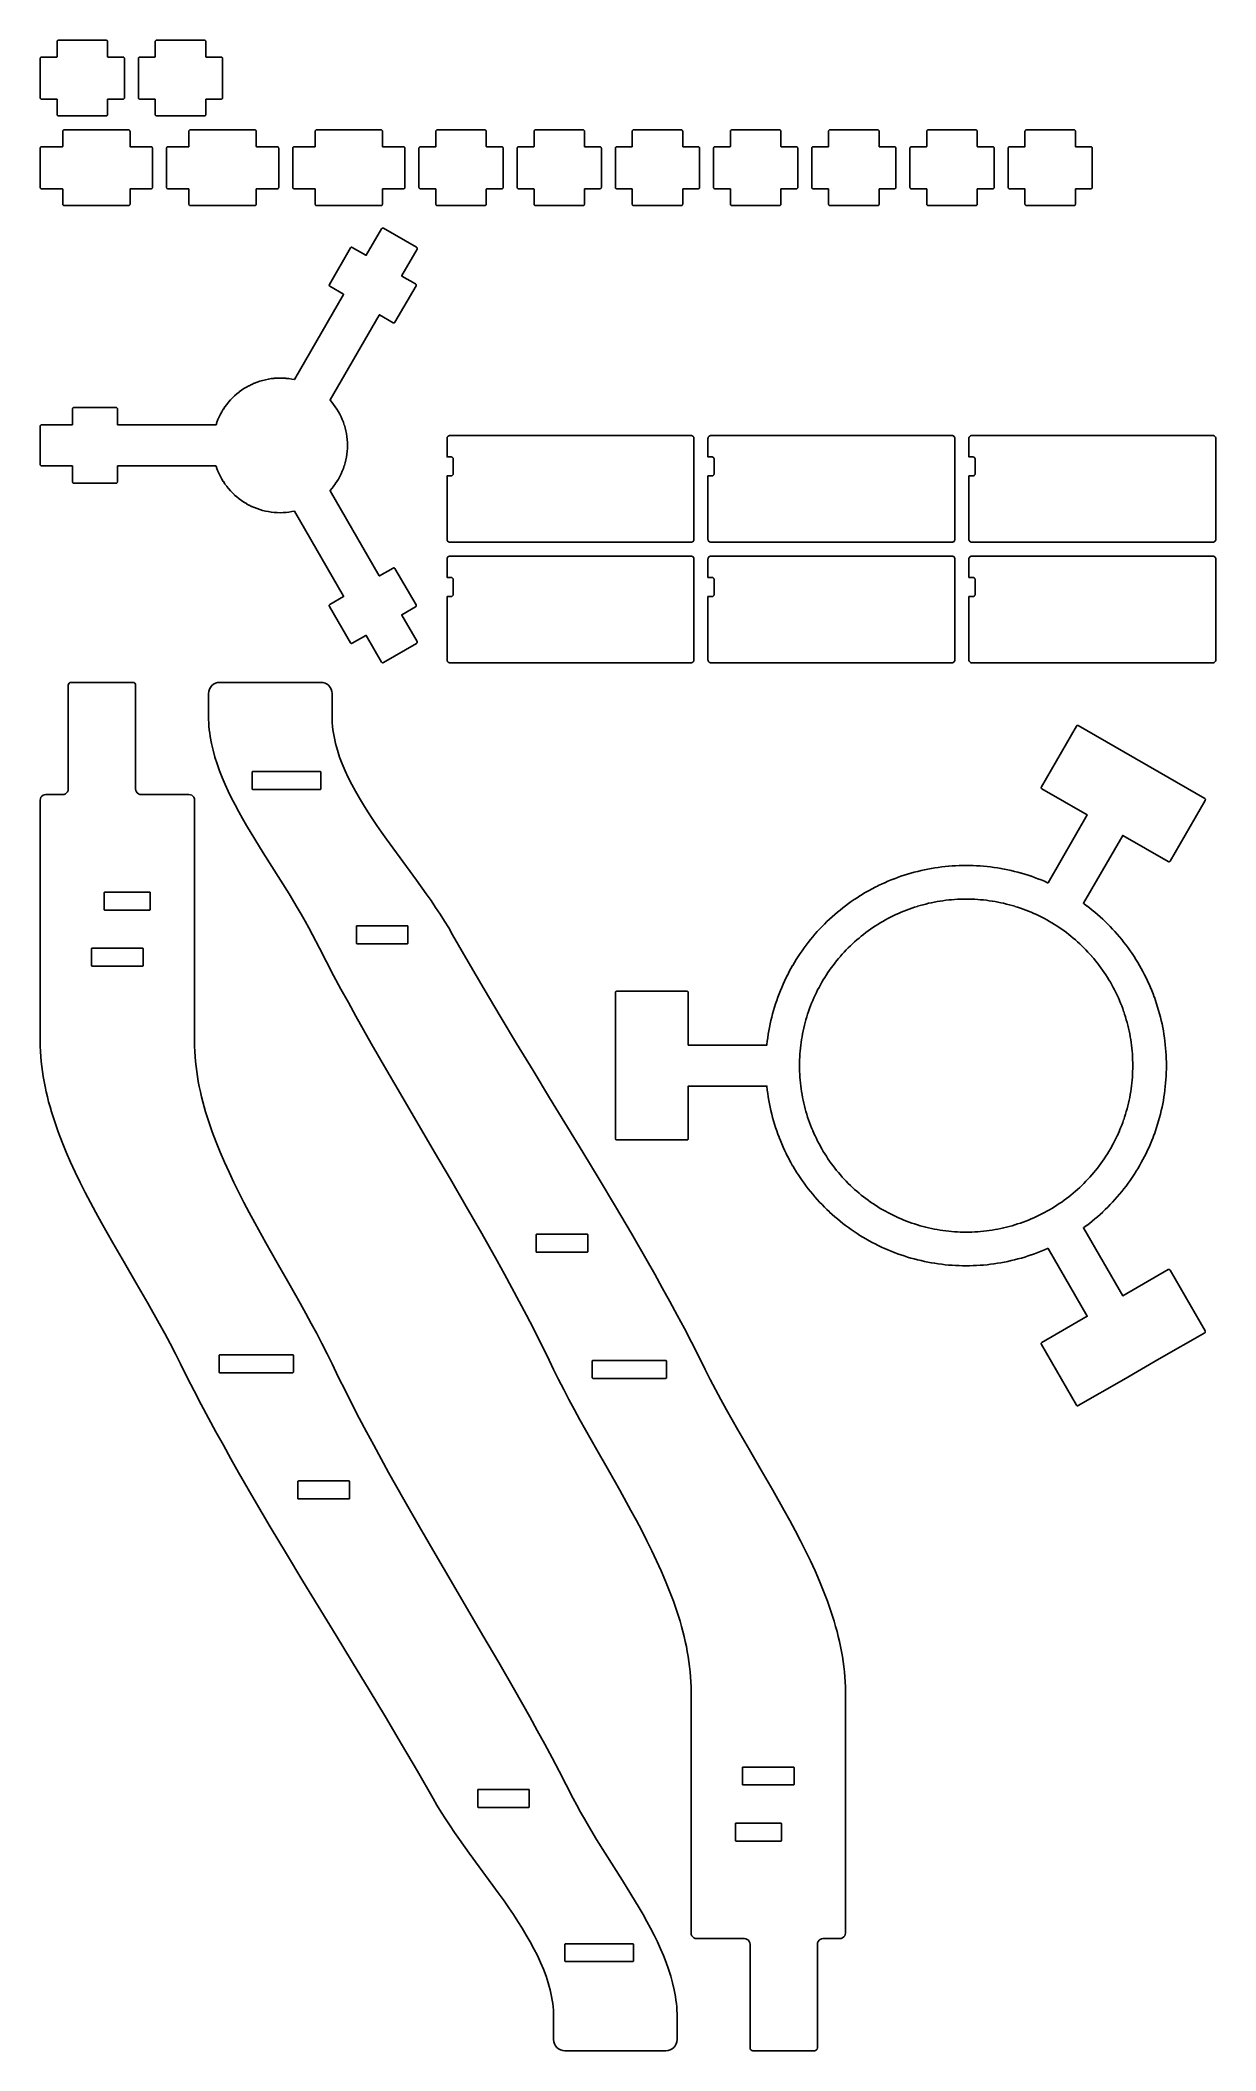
# Model space of a CAD drawing. Header units: millimetres. Extents: x 10 to 429, y 10 to 727.
import ezdxf

# ---------------------------------------------------------------- set-up
doc = ezdxf.new("R2010")
doc.units = ezdxf.units.MM
doc.layers.add('CUT_INNER', color=7, linetype='CONTINUOUS')
doc.layers.add('CUT_OUTER', color=7, linetype='CONTINUOUS')

msp = doc.modelspace()

# ---------------------------------------------------------------- linework, layer by layer
at = {"layer": 'CUT_INNER'}
for points in [[(85.779371, 466.2), (109.779371, 466.2), (109.818389, 466.196157), (109.855907, 466.184776), (109.890485, 466.166294), (109.920792, 466.141421), (109.945665, 466.111114), (109.964147, 466.076537), (109.975528, 466.039018), (109.979371, 466), (109.979371, 460), (109.975528, 459.960982), (109.964147, 459.923463), (109.945665, 459.888886), (109.920792, 459.858579), (109.890485, 459.833706), (109.855907, 459.815224), (109.818389, 459.803843), (109.779371, 459.8), (85.779371, 459.8), (85.740353, 459.803843), (85.702834, 459.815224), (85.668257, 459.833706), (85.637949, 459.858579), (85.613077, 459.888886), (85.594595, 459.923463), (85.583214, 459.960982), (85.579371, 460), (85.579371, 466), (85.583214, 466.039018), (85.594595, 466.076537), (85.613077, 466.111114), (85.637949, 466.141421), (85.668257, 466.166294), (85.702834, 466.184776), (85.740353, 466.196157)], [(49.039018, 416.803843), (49, 416.8), (33, 416.8), (32.960982, 416.803843), (32.923463, 416.815224), (32.888886, 416.833706), (32.858579, 416.858579), (32.833706, 416.888886), (32.815224, 416.923463), (32.803843, 416.960982), (32.8, 417), (32.8, 423), (32.803843, 423.039018), (32.815224, 423.076537), (32.833706, 423.111114), (32.858579, 423.141421), (32.888886, 423.166294), (32.923463, 423.184776), (32.960982, 423.196157), (33, 423.2), (49, 423.2), (49.039018, 423.196157), (49.076537, 423.184776), (49.111114, 423.166294), (49.141421, 423.141421), (49.166294, 423.111114), (49.184776, 423.076537), (49.196157, 423.039018), (49.2, 423), (49.2, 417), (49.196157, 416.960982), (49.184776, 416.923463), (49.166294, 416.888886), (49.141421, 416.858579), (49.111114, 416.833706), (49.076537, 416.815224)], [(280.772649, 357.193747), (280.709637, 358.223988), (280.709408, 358.228346), (280.664386, 359.25953), (280.664234, 359.26389), (280.637215, 360.295703), (280.637138, 360.300065), (280.628131, 361.332192), (280.628131, 361.336556), (280.637138, 362.368683), (280.637215, 362.373045), (280.664234, 363.404858), (280.664386, 363.409218), (280.709408, 364.440402), (280.709637, 364.44476), (280.772649, 365.475001), (280.772953, 365.479353), (280.853936, 366.508338), (280.854316, 366.512685), (280.953245, 367.540099), (280.953701, 367.544438), (281.070546, 368.56997), (281.071078, 368.574301), (281.205802, 369.597637), (281.20641, 369.601957), (281.358973, 370.622786), (281.359656, 370.627096), (281.530013, 371.645107), (281.53077, 371.649403), (281.718868, 372.664286), (281.7197, 372.668569), (281.925481, 373.680015), (281.926388, 373.684282), (282.14979, 374.691982), (282.150771, 374.696234), (282.391726, 375.699881), (282.392781, 375.704115), (282.651215, 376.703404), (282.652344, 376.707619), (282.928179, 377.702246), (282.929382, 377.70644), (283.222533, 378.696101), (283.223808, 378.700274), (283.534187, 379.684669), (283.535535, 379.688818), (283.863046, 380.667646), (283.864467, 380.671771), (284.209011, 381.644734), (284.210503, 381.648834), (284.571976, 382.615636), (284.573539, 382.619709), (284.95183, 383.580055), (284.953464, 383.584101), (285.348457, 384.537698), (285.350162, 384.541714), (285.761737, 385.488273), (285.763512, 385.492259), (286.191544, 386.43149), (286.193388, 386.435445), (286.637747, 387.367063), (286.63966, 387.370985), (287.10021, 388.294706), (287.102191, 388.298593), (287.578793, 389.214136), (287.580841, 389.217989), (288.073348, 390.125074), (288.075464, 390.12889), (288.583727, 391.027242), (288.585908, 391.031021), (289.109772, 391.920365), (289.11202, 391.924105), (289.651325, 392.804172), (289.653637, 392.807872), (290.20822, 393.678392), (290.210596, 393.682052), (290.780287, 394.542761), (290.782727, 394.546378), (291.367352, 395.397013), (291.369855, 395.400587), (291.969237, 396.24089), (291.971802, 396.24442), (292.585758, 397.074134), (292.588383, 397.077619), (293.216727, 397.896491), (293.219413, 397.899929), (293.861952, 398.707711), (293.864697, 398.711102), (294.521236, 399.507547), (294.524041, 399.510889), (295.194379, 400.295755), (295.197241, 400.299048), (295.881176, 401.072095), (295.884095, 401.075337), (296.581417, 401.83633), (296.584392, 401.839521), (297.294889, 402.588228), (297.29792, 402.591367), (298.021375, 403.32756), (298.02446, 403.330645), (298.760653, 404.0541), (298.763792, 404.057131), (299.512499, 404.767628), (299.51569, 404.770603), (300.276683, 405.467925), (300.279925, 405.470844), (301.052972, 406.154779), (301.056265, 406.157641), (301.841131, 406.827979), (301.844473, 406.830784), (302.640918, 407.487323), (302.644309, 407.490068), (303.452091, 408.132607), (303.455529, 408.135293), (304.274401, 408.763637), (304.277886, 408.766262), (305.1076, 409.380218), (305.11113, 409.382783), (305.951433, 409.982165), (305.955007, 409.984668), (306.805642, 410.569293), (306.809259, 410.571733), (307.669968, 411.141424), (307.673628, 411.1438), (308.544148, 411.698383), (308.547848, 411.700695), (309.427915, 412.24), (309.431655, 412.242248), (310.320999, 412.766112), (310.324778, 412.768293), (311.22313, 413.276556), (311.226946, 413.278672), (312.134031, 413.771179), (312.137884, 413.773227), (313.053427, 414.249829), (313.057314, 414.25181), (313.981035, 414.71236), (313.984957, 414.714273), (314.916575, 415.158632), (314.92053, 415.160476), (315.859761, 415.588508), (315.863747, 415.590283), (316.810306, 416.001858), (316.814322, 416.003563), (317.767919, 416.398556), (317.771965, 416.40019), (318.732311, 416.778481), (318.736384, 416.780044), (319.703186, 417.141517), (319.707286, 417.143009), (320.680249, 417.487553), (320.684374, 417.488974), (321.663202, 417.816485), (321.667351, 417.817833), (322.651746, 418.128212), (322.655919, 418.129487), (323.64558, 418.422638), (323.649774, 418.423841), (324.644401, 418.699676), (324.648616, 418.700805), (325.647905, 418.959239), (325.652139, 418.960294), (326.655786, 419.201249), (326.660038, 419.20223), (327.667738, 419.425632), (327.672005, 419.426539), (328.683451, 419.63232), (328.687734, 419.633152), (329.702617, 419.82125), (329.706913, 419.822007), (330.724924, 419.992364), (330.729234, 419.993047), (331.750063, 420.14561), (331.754383, 420.146218), (332.777719, 420.280942), (332.78205, 420.281474), (333.807582, 420.398319), (333.811921, 420.398775), (334.839335, 420.497704), (334.843682, 420.498084), (335.872667, 420.579067), (335.877019, 420.579371), (336.90726, 420.642383), (336.911618, 420.642612), (337.942802, 420.687634), (337.947162, 420.687786), (338.978975, 420.714805), (338.983337, 420.714882), (340.015464, 420.723889), (340.019828, 420.723889), (341.051955, 420.714882), (341.056317, 420.714805), (342.08813, 420.687786), (342.09249, 420.687634), (343.123674, 420.642612), (343.128032, 420.642383), (344.158273, 420.579371), (344.162625, 420.579067), (345.19161, 420.498084), (345.195957, 420.497704), (346.223371, 420.398775), (346.22771, 420.398319), (347.253242, 420.281474), (347.257573, 420.280942), (348.280909, 420.146218), (348.285229, 420.14561), (349.306058, 419.993047), (349.310368, 419.992364), (350.328379, 419.822007), (350.332675, 419.82125), (351.347558, 419.633152), (351.351841, 419.63232), (352.363287, 419.426539), (352.367554, 419.425632), (353.375254, 419.20223), (353.379506, 419.201249), (354.383153, 418.960294), (354.387387, 418.959239), (355.386676, 418.700805), (355.390891, 418.699676), (356.385518, 418.423841), (356.389712, 418.422638), (357.379373, 418.129487), (357.383546, 418.128212), (358.367941, 417.817833), (358.37209, 417.816485), (359.350918, 417.488974), (359.355043, 417.487553), (360.328006, 417.143009), (360.332106, 417.141517), (361.298908, 416.780044), (361.302981, 416.778481), (362.263327, 416.40019), (362.267373, 416.398556), (363.22097, 416.003563), (363.224986, 416.001858), (364.171545, 415.590283), (364.175531, 415.588508), (365.114762, 415.160476), (365.118717, 415.158632), (366.050335, 414.714273), (366.054257, 414.71236), (366.977978, 414.25181), (366.981865, 414.249829), (367.897408, 413.773227), (367.901261, 413.771179), (368.808346, 413.278672), (368.812162, 413.276556), (369.710514, 412.768293), (369.714293, 412.766112), (370.603637, 412.242248), (370.607377, 412.24), (371.487444, 411.700695), (371.491144, 411.698383), (372.361664, 411.1438), (372.365324, 411.141424), (373.226033, 410.571733), (373.22965, 410.569293), (374.080285, 409.984668), (374.083859, 409.982165), (374.924162, 409.382783), (374.927692, 409.380218), (375.757406, 408.766262), (375.760891, 408.763637), (376.579763, 408.135293), (376.583201, 408.132607), (377.390983, 407.490068), (377.394374, 407.487323), (378.190819, 406.830784), (378.194161, 406.827979), (378.979027, 406.157641), (378.98232, 406.154779), (379.755367, 405.470844), (379.758609, 405.467925), (380.519602, 404.770603), (380.522793, 404.767628), (381.2715, 404.057131), (381.274639, 404.0541), (382.010832, 403.330645), (382.013917, 403.32756), (382.737372, 402.591367), (382.740403, 402.588228), (383.4509, 401.839521), (383.453875, 401.83633), (384.151197, 401.075337), (384.154116, 401.072095), (384.838051, 400.299048), (384.840913, 400.295755), (385.511251, 399.510889), (385.514056, 399.507547), (386.170595, 398.711102), (386.17334, 398.707711), (386.815879, 397.899929), (386.818565, 397.896491), (387.446909, 397.077619), (387.449534, 397.074134), (388.06349, 396.24442), (388.066055, 396.24089), (388.665437, 395.400587), (388.66794, 395.397013), (389.252565, 394.546378), (389.255005, 394.542761), (389.824696, 393.682052), (389.827072, 393.678392), (390.381655, 392.807872), (390.383967, 392.804172), (390.923272, 391.924105), (390.92552, 391.920365), (391.449384, 391.031021), (391.451565, 391.027242), (391.959828, 390.12889), (391.961944, 390.125074), (392.454451, 389.217989), (392.456499, 389.214136), (392.933101, 388.298593), (392.935082, 388.294706), (393.395632, 387.370985), (393.397545, 387.367063), (393.841904, 386.435445), (393.843748, 386.43149), (394.27178, 385.492259), (394.273555, 385.488273), (394.68513, 384.541714), (394.686835, 384.537698), (395.081828, 383.584101), (395.083462, 383.580055), (395.461753, 382.619709), (395.463316, 382.615636), (395.824789, 381.648834), (395.826281, 381.644734), (396.170825, 380.671771), (396.172246, 380.667646), (396.499757, 379.688818), (396.501105, 379.684669), (396.811484, 378.700274), (396.812759, 378.696101), (397.10591, 377.70644), (397.107113, 377.702246), (397.382948, 376.707619), (397.384077, 376.703404), (397.642511, 375.704115), (397.643566, 375.699881), (397.884521, 374.696234), (397.885502, 374.691982), (398.108904, 373.684282), (398.109811, 373.680015), (398.315592, 372.668569), (398.316424, 372.664286), (398.504522, 371.649403), (398.505279, 371.645107), (398.675636, 370.627096), (398.676319, 370.622786), (398.828882, 369.601957), (398.82949, 369.597637), (398.964214, 368.574301), (398.964746, 368.56997), (399.081591, 367.544438), (399.082047, 367.540099), (399.180976, 366.512685), (399.181356, 366.508338), (399.262339, 365.479353), (399.262643, 365.475001), (399.325655, 364.44476), (399.325884, 364.440402), (399.370906, 363.409218), (399.371058, 363.404858), (399.398077, 362.373045), (399.398154, 362.368683), (399.407161, 361.336556), (399.407161, 361.332192), (399.398154, 360.300065), (399.398077, 360.295703), (399.371058, 359.26389), (399.370906, 359.25953), (399.325884, 358.228346), (399.325655, 358.223988), (399.262643, 357.193747), (399.262339, 357.189395), (399.181356, 356.16041), (399.180976, 356.156063), (399.082047, 355.128649), (399.081591, 355.12431), (398.964746, 354.098778), (398.964214, 354.094447), (398.82949, 353.071111), (398.828882, 353.066791), (398.676319, 352.045962), (398.675636, 352.041652), (398.505279, 351.023641), (398.504522, 351.019345), (398.316424, 350.004462), (398.315592, 350.000179), (398.109811, 348.988733), (398.108904, 348.984466), (397.885502, 347.976766), (397.884521, 347.972514), (397.643566, 346.968867), (397.642511, 346.964633), (397.384077, 345.965344), (397.382948, 345.961129), (397.107113, 344.966502), (397.10591, 344.962308), (396.812759, 343.972647), (396.811484, 343.968474), (396.501105, 342.984079), (396.499757, 342.97993), (396.172246, 342.001102), (396.170825, 341.996977), (395.826281, 341.024014), (395.824789, 341.019914), (395.463316, 340.053112), (395.461753, 340.049039), (395.083462, 339.088693), (395.081828, 339.084647), (394.686835, 338.13105), (394.68513, 338.127034), (394.273555, 337.180475), (394.27178, 337.176489), (393.843748, 336.237258), (393.841904, 336.233303), (393.397545, 335.301685), (393.395632, 335.297763), (392.935082, 334.374042), (392.933101, 334.370155), (392.456499, 333.454612), (392.454451, 333.450759), (391.961944, 332.543674), (391.959828, 332.539858), (391.451565, 331.641506), (391.449384, 331.637727), (390.92552, 330.748383), (390.923272, 330.744643), (390.383967, 329.864576), (390.381655, 329.860876), (389.827072, 328.990356), (389.824696, 328.986696), (389.255005, 328.125987), (389.252565, 328.12237), (388.66794, 327.271735), (388.665437, 327.268161), (388.066055, 326.427858), (388.06349, 326.424328), (387.449534, 325.594614), (387.446909, 325.591129), (386.818565, 324.772257), (386.815879, 324.768819), (386.17334, 323.961037), (386.170595, 323.957646), (385.514056, 323.161201), (385.511251, 323.157859), (384.840913, 322.372993), (384.838051, 322.3697), (384.154116, 321.596653), (384.151197, 321.593411), (383.453875, 320.832418), (383.4509, 320.829227), (382.740403, 320.08052), (382.737372, 320.077381), (382.013917, 319.341188), (382.010832, 319.338103), (381.274639, 318.614648), (381.2715, 318.611617), (380.522793, 317.90112), (380.519602, 317.898145), (379.758609, 317.200823), (379.755367, 317.197904), (378.98232, 316.513969), (378.979027, 316.511107), (378.194161, 315.840769), (378.190819, 315.837964), (377.394374, 315.181425), (377.390983, 315.17868), (376.583201, 314.536141), (376.579763, 314.533455), (375.760891, 313.905111), (375.757406, 313.902486), (374.927692, 313.28853), (374.924162, 313.285965), (374.083859, 312.686583), (374.080285, 312.68408), (373.22965, 312.099455), (373.226033, 312.097015), (372.365324, 311.527324), (372.361664, 311.524948), (371.491144, 310.970365), (371.487444, 310.968053), (370.607377, 310.428748), (370.603637, 310.4265), (369.714293, 309.902636), (369.710514, 309.900455), (368.812162, 309.392192), (368.808346, 309.390076), (367.901261, 308.897569), (367.897408, 308.895521), (366.981865, 308.418919), (366.977978, 308.416938), (366.054257, 307.956388), (366.050335, 307.954475), (365.118717, 307.510116), (365.114762, 307.508272), (364.175531, 307.08024), (364.171545, 307.078465), (363.224986, 306.66689), (363.22097, 306.665185), (362.267373, 306.270192), (362.263327, 306.268558), (361.302981, 305.890267), (361.298908, 305.888704), (360.332106, 305.527231), (360.328006, 305.525739), (359.355043, 305.181195), (359.350918, 305.179774), (358.37209, 304.852263), (358.367941, 304.850915), (357.383546, 304.540536), (357.379373, 304.539261), (356.389712, 304.24611), (356.385518, 304.244907), (355.390891, 303.969072), (355.386676, 303.967943), (354.387387, 303.709509), (354.383153, 303.708454), (353.379506, 303.467499), (353.375254, 303.466518), (352.367554, 303.243116), (352.363287, 303.242209), (351.351841, 303.036428), (351.347558, 303.035596), (350.332675, 302.847498), (350.328379, 302.846741), (349.310368, 302.676384), (349.306058, 302.675701), (348.285229, 302.523138), (348.280909, 302.52253), (347.257573, 302.387806), (347.253242, 302.387274), (346.22771, 302.270429), (346.223371, 302.269973), (345.195957, 302.171044), (345.19161, 302.170664), (344.162625, 302.089681), (344.158273, 302.089377), (343.128032, 302.026365), (343.123674, 302.026136), (342.09249, 301.981114), (342.08813, 301.980962), (341.056317, 301.953943), (341.051955, 301.953866), (340.019828, 301.944859), (340.015464, 301.944859), (338.983337, 301.953866), (338.978975, 301.953943), (337.947162, 301.980962), (337.942802, 301.981114), (336.911618, 302.026136), (336.90726, 302.026365), (335.877019, 302.089377), (335.872667, 302.089681), (334.843682, 302.170664), (334.839335, 302.171044), (333.811921, 302.269973), (333.807582, 302.270429), (332.78205, 302.387274), (332.777719, 302.387806), (331.754383, 302.52253), (331.750063, 302.523138), (330.729234, 302.675701), (330.724924, 302.676384), (329.706913, 302.846741), (329.702617, 302.847498), (328.687734, 303.035596), (328.683451, 303.036428), (327.672005, 303.242209), (327.667738, 303.243116), (326.660038, 303.466518), (326.655786, 303.467499), (325.652139, 303.708454), (325.647905, 303.709509), (324.648616, 303.967943), (324.644401, 303.969072), (323.649774, 304.244907), (323.64558, 304.24611), (322.655919, 304.539261), (322.651746, 304.540536), (321.667351, 304.850915), (321.663202, 304.852263), (320.684374, 305.179774), (320.680249, 305.181195), (319.707286, 305.525739), (319.703186, 305.527231), (318.736384, 305.888704), (318.732311, 305.890267), (317.771965, 306.268558), (317.767919, 306.270192), (316.814322, 306.665185), (316.810306, 306.66689), (315.863747, 307.078465), (315.859761, 307.08024), (314.92053, 307.508272), (314.916575, 307.510116), (313.984957, 307.954475), (313.981035, 307.956388), (313.057314, 308.416938), (313.053427, 308.418919), (312.137884, 308.895521), (312.134031, 308.897569), (311.226946, 309.390076), (311.22313, 309.392192), (310.324778, 309.900455), (310.320999, 309.902636), (309.431655, 310.4265), (309.427915, 310.428748), (308.547848, 310.968053), (308.544148, 310.970365), (307.673628, 311.524948), (307.669968, 311.527324), (306.809259, 312.097015), (306.805642, 312.099455), (305.955007, 312.68408), (305.951433, 312.686583), (305.11113, 313.285965), (305.1076, 313.28853), (304.277886, 313.902486), (304.274401, 313.905111), (303.455529, 314.533455), (303.452091, 314.536141), (302.644309, 315.17868), (302.640918, 315.181425), (301.844473, 315.837964), (301.841131, 315.840769), (301.056265, 316.511107), (301.052972, 316.513969), (300.279925, 317.197904), (300.276683, 317.200823), (299.51569, 317.898145), (299.512499, 317.90112), (298.763792, 318.611617), (298.760653, 318.614648), (298.02446, 319.338103), (298.021375, 319.341188), (297.29792, 320.077381), (297.294889, 320.08052), (296.584392, 320.829227), (296.581417, 320.832418), (295.884095, 321.593411), (295.881176, 321.596653), (295.197241, 322.3697), (295.194379, 322.372993), (294.524041, 323.157859), (294.521236, 323.161201), (293.864697, 323.957646), (293.861952, 323.961037), (293.219413, 324.768819), (293.216727, 324.772257), (292.588383, 325.591129), (292.585758, 325.594614), (291.971802, 326.424328), (291.969237, 326.427858), (291.369855, 327.268161), (291.367352, 327.271735), (290.782727, 328.12237), (290.780287, 328.125987), (290.210596, 328.986696), (290.20822, 328.990356), (289.653637, 329.860876), (289.651325, 329.864576), (289.11202, 330.744643), (289.109772, 330.748383), (288.585908, 331.637727), (288.583727, 331.641506), (288.075464, 332.539858), (288.073348, 332.543674), (287.580841, 333.450759), (287.578793, 333.454612), (287.102191, 334.370155), (287.10021, 334.374042), (286.63966, 335.297763), (286.637747, 335.301685), (286.193388, 336.233303), (286.191544, 336.237258), (285.763512, 337.176489), (285.761737, 337.180475), (285.350162, 338.127034), (285.348457, 338.13105), (284.953464, 339.084647), (284.95183, 339.088693), (284.573539, 340.049039), (284.571976, 340.053112), (284.210503, 341.019914), (284.209011, 341.024014), (283.864467, 341.996977), (283.863046, 342.001102), (283.535535, 342.97993), (283.534187, 342.984079), (283.223808, 343.968474), (283.222533, 343.972647), (282.929382, 344.962308), (282.928179, 344.966502), (282.652344, 345.961129), (282.651215, 345.965344), (282.392781, 346.964633), (282.391726, 346.968867), (282.150771, 347.972514), (282.14979, 347.976766), (281.926388, 348.984466), (281.925481, 348.988733), (281.7197, 350.000179), (281.718868, 350.004462), (281.53077, 351.019345), (281.530013, 351.023641), (281.359656, 352.041652), (281.358973, 352.045962), (281.20641, 353.066791), (281.205802, 353.071111), (281.071078, 354.094447), (281.070546, 354.098778), (280.953701, 355.12431), (280.953245, 355.128649), (280.854316, 356.156063), (280.853936, 356.16041), (280.772953, 357.189395)], [(122.880578, 411.2), (140.880578, 411.2), (140.919596, 411.196157), (140.957114, 411.184776), (140.991692, 411.166294), (141.021999, 411.141421), (141.046872, 411.111114), (141.065354, 411.076537), (141.076735, 411.039018), (141.080578, 411), (141.080578, 405), (141.076735, 404.960982), (141.065354, 404.923463), (141.046872, 404.888886), (141.021999, 404.858579), (140.991692, 404.833706), (140.957114, 404.815224), (140.919596, 404.803843), (140.880578, 404.8), (122.880578, 404.8), (122.84156, 404.803843), (122.804041, 404.815224), (122.769464, 404.833706), (122.739156, 404.858579), (122.714284, 404.888886), (122.695802, 404.923463), (122.684421, 404.960982), (122.680578, 405), (122.680578, 411), (122.684421, 411.039018), (122.695802, 411.076537), (122.714284, 411.111114), (122.739156, 411.141421), (122.769464, 411.166294), (122.804041, 411.184776), (122.84156, 411.196157)], [(46.5, 396.8), (28.5, 396.8), (28.460982, 396.803843), (28.423463, 396.815224), (28.388886, 396.833706), (28.358579, 396.858579), (28.333706, 396.888886), (28.315224, 396.923463), (28.303843, 396.960982), (28.3, 397), (28.3, 403), (28.303843, 403.039018), (28.315224, 403.076537), (28.333706, 403.111114), (28.358579, 403.141421), (28.388886, 403.166294), (28.423463, 403.184776), (28.460982, 403.196157), (28.5, 403.2), (46.5, 403.2), (46.539018, 403.196157), (46.576537, 403.184776), (46.611114, 403.166294), (46.641421, 403.141421), (46.666294, 403.111114), (46.684776, 403.076537), (46.696157, 403.039018), (46.7, 403), (46.7, 397), (46.696157, 396.960982), (46.684776, 396.923463), (46.666294, 396.888886), (46.641421, 396.858579), (46.611114, 396.833706), (46.576537, 396.815224), (46.539018, 396.803843)], [(186.961446, 301.2), (204.961446, 301.2), (205.000464, 301.196157), (205.037982, 301.184776), (205.07256, 301.166294), (205.102867, 301.141421), (205.127739, 301.111114), (205.146221, 301.076537), (205.157603, 301.039018), (205.161446, 301), (205.161446, 295), (205.157603, 294.960982), (205.146221, 294.923463), (205.127739, 294.888886), (205.102867, 294.858579), (205.07256, 294.833706), (205.037982, 294.815224), (205.000464, 294.803843), (204.961446, 294.8), (186.961446, 294.8), (186.922427, 294.803843), (186.884909, 294.815224), (186.850332, 294.833706), (186.820024, 294.858579), (186.795152, 294.888886), (186.77667, 294.923463), (186.765289, 294.960982), (186.761446, 295), (186.761446, 301), (186.765289, 301.039018), (186.77667, 301.076537), (186.795152, 301.111114), (186.820024, 301.141421), (186.850332, 301.166294), (186.884909, 301.184776), (186.922427, 301.196157)], [(100.017646, 251.8), (100.056664, 251.803843), (100.094183, 251.815224), (100.12876, 251.833706), (100.159067, 251.858579), (100.18394, 251.888886), (100.202422, 251.923463), (100.213803, 251.960982), (100.217646, 252), (100.217646, 258), (100.213803, 258.039018), (100.202422, 258.076537), (100.18394, 258.111114), (100.159067, 258.141421), (100.12876, 258.166294), (100.094183, 258.184776), (100.056664, 258.196157), (100.017646, 258.2), (74.017646, 258.2), (73.978628, 258.196157), (73.941109, 258.184776), (73.906532, 258.166294), (73.876225, 258.141421), (73.851352, 258.111114), (73.83287, 258.076537), (73.821489, 258.039018), (73.817646, 258), (73.817646, 252), (73.821489, 251.960982), (73.83287, 251.923463), (73.851352, 251.888886), (73.876225, 251.858579), (73.906532, 251.833706), (73.941109, 251.815224), (73.978628, 251.803843), (74.017646, 251.8)], [(206.982354, 256.2), (206.943336, 256.196157), (206.905817, 256.184776), (206.87124, 256.166294), (206.840933, 256.141421), (206.81606, 256.111114), (206.797578, 256.076537), (206.786197, 256.039018), (206.782354, 256), (206.782354, 250), (206.786197, 249.960982), (206.797578, 249.923463), (206.81606, 249.888886), (206.840933, 249.858579), (206.87124, 249.833706), (206.905817, 249.815224), (206.943336, 249.803843), (206.982354, 249.8), (232.982354, 249.8), (233.021372, 249.803843), (233.058891, 249.815224), (233.093468, 249.833706), (233.123775, 249.858579), (233.148648, 249.888886), (233.16713, 249.923463), (233.178511, 249.960982), (233.182354, 250), (233.182354, 256), (233.178511, 256.039018), (233.16713, 256.076537), (233.148648, 256.111114), (233.123775, 256.141421), (233.093468, 256.166294), (233.058891, 256.184776), (233.021372, 256.196157), (232.982354, 256.2)], [(120.038554, 206.8), (102.038554, 206.8), (101.999536, 206.803843), (101.962018, 206.815224), (101.92744, 206.833706), (101.897133, 206.858579), (101.872261, 206.888886), (101.853779, 206.923463), (101.842397, 206.960982), (101.838554, 207), (101.838554, 213), (101.842397, 213.039018), (101.853779, 213.076537), (101.872261, 213.111114), (101.897133, 213.141421), (101.92744, 213.166294), (101.962018, 213.184776), (101.999536, 213.196157), (102.038554, 213.2), (120.038554, 213.2), (120.077573, 213.196157), (120.115091, 213.184776), (120.149668, 213.166294), (120.179976, 213.141421), (120.204848, 213.111114), (120.22333, 213.076537), (120.234711, 213.039018), (120.238554, 213), (120.238554, 207), (120.234711, 206.960982), (120.22333, 206.923463), (120.204848, 206.888886), (120.179976, 206.858579), (120.149668, 206.833706), (120.115091, 206.815224), (120.077573, 206.803843)], [(260.5, 111.2), (278.5, 111.2), (278.539018, 111.196157), (278.576537, 111.184776), (278.611114, 111.166294), (278.641421, 111.141421), (278.666294, 111.111114), (278.684776, 111.076537), (278.696157, 111.039018), (278.7, 111), (278.7, 105), (278.696157, 104.960982), (278.684776, 104.923463), (278.666294, 104.888886), (278.641421, 104.858579), (278.611114, 104.833706), (278.576537, 104.815224), (278.539018, 104.803843), (278.5, 104.8), (260.5, 104.8), (260.460982, 104.803843), (260.423463, 104.815224), (260.388886, 104.833706), (260.358579, 104.858579), (260.333706, 104.888886), (260.315224, 104.923463), (260.303843, 104.960982), (260.3, 105), (260.3, 111), (260.303843, 111.039018), (260.315224, 111.076537), (260.333706, 111.111114), (260.358579, 111.141421), (260.388886, 111.166294), (260.423463, 111.184776), (260.460982, 111.196157)], [(184.119422, 96.8), (166.119422, 96.8), (166.080404, 96.803843), (166.042886, 96.815224), (166.008308, 96.833706), (165.978001, 96.858579), (165.953128, 96.888886), (165.934646, 96.923463), (165.923265, 96.960982), (165.919422, 97), (165.919422, 103), (165.923265, 103.039018), (165.934646, 103.076537), (165.953128, 103.111114), (165.978001, 103.141421), (166.008308, 103.166294), (166.042886, 103.184776), (166.080404, 103.196157), (166.119422, 103.2), (184.119422, 103.2), (184.15844, 103.196157), (184.195959, 103.184776), (184.230536, 103.166294), (184.260844, 103.141421), (184.285716, 103.111114), (184.304198, 103.076537), (184.315579, 103.039018), (184.319422, 103), (184.319422, 97), (184.315579, 96.960982), (184.304198, 96.923463), (184.285716, 96.888886), (184.260844, 96.858579), (184.230536, 96.833706), (184.195959, 96.815224), (184.15844, 96.803843)], [(257.960982, 91.196157), (258, 91.2), (274, 91.2), (274.039018, 91.196157), (274.076537, 91.184776), (274.111114, 91.166294), (274.141421, 91.141421), (274.166294, 91.111114), (274.184776, 91.076537), (274.196157, 91.039018), (274.2, 91), (274.2, 85), (274.196157, 84.960982), (274.184776, 84.923463), (274.166294, 84.888886), (274.141421, 84.858579), (274.111114, 84.833706), (274.076537, 84.815224), (274.039018, 84.803843), (274, 84.8), (258, 84.8), (257.960982, 84.803843), (257.923463, 84.815224), (257.888886, 84.833706), (257.858579, 84.858579), (257.833706, 84.888886), (257.815224, 84.923463), (257.803843, 84.960982), (257.8, 85), (257.8, 91), (257.803843, 91.039018), (257.815224, 91.076537), (257.833706, 91.111114), (257.858579, 91.141421), (257.888886, 91.166294), (257.923463, 91.184776)], [(221.220629, 41.8), (197.220629, 41.8), (197.181611, 41.803843), (197.144093, 41.815224), (197.109515, 41.833706), (197.079208, 41.858579), (197.054335, 41.888886), (197.035853, 41.923463), (197.024472, 41.960982), (197.020629, 42), (197.020629, 48), (197.024472, 48.039018), (197.035853, 48.076537), (197.054335, 48.111114), (197.079208, 48.141421), (197.109515, 48.166294), (197.144093, 48.184776), (197.181611, 48.196157), (197.220629, 48.2), (221.220629, 48.2), (221.259647, 48.196157), (221.297166, 48.184776), (221.331743, 48.166294), (221.362051, 48.141421), (221.386923, 48.111114), (221.405405, 48.076537), (221.416786, 48.039018), (221.420629, 48), (221.420629, 42), (221.416786, 41.960982), (221.405405, 41.923463), (221.386923, 41.888886), (221.362051, 41.858579), (221.331743, 41.833706), (221.297166, 41.815224), (221.259647, 41.803843)]]:
    msp.add_lwpolyline(points, close=True, dxfattribs=at)
at = {"layer": 'CUT_OUTER'}
for points in [[(10, 706.5), (10.017037, 706.37059), (10.066987, 706.25), (10.146447, 706.146447), (10.25, 706.066987), (10.37059, 706.017037), (10.5, 706), (15.9, 706), (15.95, 705.986603), (15.986603, 705.95), (16, 705.9), (16, 700.5), (16.017037, 700.37059), (16.066987, 700.25), (16.146447, 700.146447), (16.25, 700.066987), (16.37059, 700.017037), (16.5, 700), (33.5, 700), (33.62941, 700.017037), (33.75, 700.066987), (33.853553, 700.146447), (33.933013, 700.25), (33.982963, 700.37059), (34, 700.5), (34, 705.9), (34.013397, 705.95), (34.05, 705.986603), (34.1, 706), (39.5, 706), (39.62941, 706.017037), (39.75, 706.066987), (39.853553, 706.146447), (39.933013, 706.25), (39.982963, 706.37059), (40, 706.5), (40, 720.5), (39.982963, 720.62941), (39.933013, 720.75), (39.853553, 720.853553), (39.75, 720.933013), (39.62941, 720.982963), (39.5, 721), (34.1, 721), (34.05, 721.013397), (34.013397, 721.05), (34, 721.1), (34, 726.5), (33.982963, 726.62941), (33.933013, 726.75), (33.853553, 726.853553), (33.75, 726.933013), (33.62941, 726.982963), (33.5, 727), (16.5, 727), (16.37059, 726.982963), (16.25, 726.933013), (16.146447, 726.853553), (16.066987, 726.75), (16.017037, 726.62941), (16, 726.5), (16, 721.1), (15.986603, 721.05), (15.95, 721.013397), (15.9, 721), (10.5, 721), (10.37059, 720.982963), (10.25, 720.933013), (10.146447, 720.853553), (10.066987, 720.75), (10.017037, 720.62941), (10, 720.5)], [(45, 706.5), (45.017037, 706.37059), (45.066987, 706.25), (45.146447, 706.146447), (45.25, 706.066987), (45.37059, 706.017037), (45.5, 706), (50.9, 706), (50.95, 705.986603), (50.986603, 705.95), (51, 705.9), (51, 700.5), (51.017037, 700.37059), (51.066987, 700.25), (51.146447, 700.146447), (51.25, 700.066987), (51.37059, 700.017037), (51.5, 700), (68.5, 700), (68.62941, 700.017037), (68.75, 700.066987), (68.853553, 700.146447), (68.933013, 700.25), (68.982963, 700.37059), (69, 700.5), (69, 705.9), (69.013397, 705.95), (69.05, 705.986603), (69.1, 706), (74.5, 706), (74.62941, 706.017037), (74.75, 706.066987), (74.853553, 706.146447), (74.933013, 706.25), (74.982963, 706.37059), (75, 706.5), (75, 720.5), (74.982963, 720.62941), (74.933013, 720.75), (74.853553, 720.853553), (74.75, 720.933013), (74.62941, 720.982963), (74.5, 721), (69.1, 721), (69.05, 721.013397), (69.013397, 721.05), (69, 721.1), (69, 726.5), (68.982963, 726.62941), (68.933013, 726.75), (68.853553, 726.853553), (68.75, 726.933013), (68.62941, 726.982963), (68.5, 727), (51.5, 727), (51.37059, 726.982963), (51.25, 726.933013), (51.146447, 726.853553), (51.066987, 726.75), (51.017037, 726.62941), (51, 726.5), (51, 721.1), (50.986603, 721.05), (50.95, 721.013397), (50.9, 721), (45.5, 721), (45.37059, 720.982963), (45.25, 720.933013), (45.146447, 720.853553), (45.066987, 720.75), (45.017037, 720.62941), (45, 720.5)], [(10, 674.5), (10.017037, 674.37059), (10.066987, 674.25), (10.146447, 674.146447), (10.25, 674.066987), (10.37059, 674.017037), (10.5, 674), (17.9, 674), (17.95, 673.986603), (17.986603, 673.95), (18, 673.9), (18, 668.5), (18.017037, 668.37059), (18.066987, 668.25), (18.146447, 668.146447), (18.25, 668.066987), (18.37059, 668.017037), (18.5, 668), (41.5, 668), (41.62941, 668.017037), (41.75, 668.066987), (41.853553, 668.146447), (41.933013, 668.25), (41.982963, 668.37059), (42, 668.5), (42, 673.9), (42.013397, 673.95), (42.05, 673.986603), (42.1, 674), (49.5, 674), (49.62941, 674.017037), (49.75, 674.066987), (49.853553, 674.146447), (49.933013, 674.25), (49.982963, 674.37059), (50, 674.5), (50, 688.5), (49.982963, 688.62941), (49.933013, 688.75), (49.853553, 688.853553), (49.75, 688.933013), (49.62941, 688.982963), (49.5, 689), (42.1, 689), (42.05, 689.013397), (42.013397, 689.05), (42, 689.1), (42, 694.5), (41.982963, 694.62941), (41.933013, 694.75), (41.853553, 694.853553), (41.75, 694.933013), (41.62941, 694.982963), (41.5, 695), (18.5, 695), (18.37059, 694.982963), (18.25, 694.933013), (18.146447, 694.853553), (18.066987, 694.75), (18.017037, 694.62941), (18, 694.5), (18, 689.1), (17.986603, 689.05), (17.95, 689.013397), (17.9, 689), (10.5, 689), (10.37059, 688.982963), (10.25, 688.933013), (10.146447, 688.853553), (10.066987, 688.75), (10.017037, 688.62941), (10, 688.5)], [(55, 674.5), (55.017037, 674.37059), (55.066987, 674.25), (55.146447, 674.146447), (55.25, 674.066987), (55.37059, 674.017037), (55.5, 674), (62.9, 674), (62.95, 673.986603), (62.986603, 673.95), (63, 673.9), (63, 668.5), (63.017037, 668.37059), (63.066987, 668.25), (63.146447, 668.146447), (63.25, 668.066987), (63.37059, 668.017037), (63.5, 668), (86.5, 668), (86.62941, 668.017037), (86.75, 668.066987), (86.853553, 668.146447), (86.933013, 668.25), (86.982963, 668.37059), (87, 668.5), (87, 673.9), (87.013397, 673.95), (87.05, 673.986603), (87.1, 674), (94.5, 674), (94.62941, 674.017037), (94.75, 674.066987), (94.853553, 674.146447), (94.933013, 674.25), (94.982963, 674.37059), (95, 674.5), (95, 688.5), (94.982963, 688.62941), (94.933013, 688.75), (94.853553, 688.853553), (94.75, 688.933013), (94.62941, 688.982963), (94.5, 689), (87.1, 689), (87.05, 689.013397), (87.013397, 689.05), (87, 689.1), (87, 694.5), (86.982963, 694.62941), (86.933013, 694.75), (86.853553, 694.853553), (86.75, 694.933013), (86.62941, 694.982963), (86.5, 695), (63.5, 695), (63.37059, 694.982963), (63.25, 694.933013), (63.146447, 694.853553), (63.066987, 694.75), (63.017037, 694.62941), (63, 694.5), (63, 689.1), (62.986603, 689.05), (62.95, 689.013397), (62.9, 689), (55.5, 689), (55.37059, 688.982963), (55.25, 688.933013), (55.146447, 688.853553), (55.066987, 688.75), (55.017037, 688.62941), (55, 688.5)], [(100, 674.5), (100.017037, 674.37059), (100.066987, 674.25), (100.146447, 674.146447), (100.25, 674.066987), (100.37059, 674.017037), (100.5, 674), (107.9, 674), (107.95, 673.986603), (107.986603, 673.95), (108, 673.9), (108, 668.5), (108.017037, 668.37059), (108.066987, 668.25), (108.146447, 668.146447), (108.25, 668.066987), (108.37059, 668.017037), (108.5, 668), (131.5, 668), (131.62941, 668.017037), (131.75, 668.066987), (131.853553, 668.146447), (131.933013, 668.25), (131.982963, 668.37059), (132, 668.5), (132, 673.9), (132.013397, 673.95), (132.05, 673.986603), (132.1, 674), (139.5, 674), (139.62941, 674.017037), (139.75, 674.066987), (139.853553, 674.146447), (139.933013, 674.25), (139.982963, 674.37059), (140, 674.5), (140, 688.5), (139.982963, 688.62941), (139.933013, 688.75), (139.853553, 688.853553), (139.75, 688.933013), (139.62941, 688.982963), (139.5, 689), (132.1, 689), (132.05, 689.013397), (132.013397, 689.05), (132, 689.1), (132, 694.5), (131.982963, 694.62941), (131.933013, 694.75), (131.853553, 694.853553), (131.75, 694.933013), (131.62941, 694.982963), (131.5, 695), (108.5, 695), (108.37059, 694.982963), (108.25, 694.933013), (108.146447, 694.853553), (108.066987, 694.75), (108.017037, 694.62941), (108, 694.5), (108, 689.1), (107.986603, 689.05), (107.95, 689.013397), (107.9, 689), (100.5, 689), (100.37059, 688.982963), (100.25, 688.933013), (100.146447, 688.853553), (100.066987, 688.75), (100.017037, 688.62941), (100, 688.5)], [(145, 674.5), (145.017037, 674.37059), (145.066987, 674.25), (145.146447, 674.146447), (145.25, 674.066987), (145.37059, 674.017037), (145.5, 674), (150.9, 674), (150.95, 673.986603), (150.986603, 673.95), (151, 673.9), (151, 668.5), (151.017037, 668.37059), (151.066987, 668.25), (151.146447, 668.146447), (151.25, 668.066987), (151.37059, 668.017037), (151.5, 668), (168.5, 668), (168.62941, 668.017037), (168.75, 668.066987), (168.853553, 668.146447), (168.933013, 668.25), (168.982963, 668.37059), (169, 668.5), (169, 673.9), (169.013397, 673.95), (169.05, 673.986603), (169.1, 674), (174.5, 674), (174.62941, 674.017037), (174.75, 674.066987), (174.853553, 674.146447), (174.933013, 674.25), (174.982963, 674.37059), (175, 674.5), (175, 688.5), (174.982963, 688.62941), (174.933013, 688.75), (174.853553, 688.853553), (174.75, 688.933013), (174.62941, 688.982963), (174.5, 689), (169.1, 689), (169.05, 689.013397), (169.013397, 689.05), (169, 689.1), (169, 694.5), (168.982963, 694.62941), (168.933013, 694.75), (168.853553, 694.853553), (168.75, 694.933013), (168.62941, 694.982963), (168.5, 695), (151.5, 695), (151.37059, 694.982963), (151.25, 694.933013), (151.146447, 694.853553), (151.066987, 694.75), (151.017037, 694.62941), (151, 694.5), (151, 689.1), (150.986603, 689.05), (150.95, 689.013397), (150.9, 689), (145.5, 689), (145.37059, 688.982963), (145.25, 688.933013), (145.146447, 688.853553), (145.066987, 688.75), (145.017037, 688.62941), (145, 688.5)], [(180, 674.5), (180.017037, 674.37059), (180.066987, 674.25), (180.146447, 674.146447), (180.25, 674.066987), (180.37059, 674.017037), (180.5, 674), (185.9, 674), (185.95, 673.986603), (185.986603, 673.95), (186, 673.9), (186, 668.5), (186.017037, 668.37059), (186.066987, 668.25), (186.146447, 668.146447), (186.25, 668.066987), (186.37059, 668.017037), (186.5, 668), (203.5, 668), (203.62941, 668.017037), (203.75, 668.066987), (203.853553, 668.146447), (203.933013, 668.25), (203.982963, 668.37059), (204, 668.5), (204, 673.9), (204.013397, 673.95), (204.05, 673.986603), (204.1, 674), (209.5, 674), (209.62941, 674.017037), (209.75, 674.066987), (209.853553, 674.146447), (209.933013, 674.25), (209.982963, 674.37059), (210, 674.5), (210, 688.5), (209.982963, 688.62941), (209.933013, 688.75), (209.853553, 688.853553), (209.75, 688.933013), (209.62941, 688.982963), (209.5, 689), (204.1, 689), (204.05, 689.013397), (204.013397, 689.05), (204, 689.1), (204, 694.5), (203.982963, 694.62941), (203.933013, 694.75), (203.853553, 694.853553), (203.75, 694.933013), (203.62941, 694.982963), (203.5, 695), (186.5, 695), (186.37059, 694.982963), (186.25, 694.933013), (186.146447, 694.853553), (186.066987, 694.75), (186.017037, 694.62941), (186, 694.5), (186, 689.1), (185.986603, 689.05), (185.95, 689.013397), (185.9, 689), (180.5, 689), (180.37059, 688.982963), (180.25, 688.933013), (180.146447, 688.853553), (180.066987, 688.75), (180.017037, 688.62941), (180, 688.5)], [(215, 674.5), (215.017037, 674.37059), (215.066987, 674.25), (215.146447, 674.146447), (215.25, 674.066987), (215.37059, 674.017037), (215.5, 674), (220.9, 674), (220.95, 673.986603), (220.986603, 673.95), (221, 673.9), (221, 668.5), (221.017037, 668.37059), (221.066987, 668.25), (221.146447, 668.146447), (221.25, 668.066987), (221.37059, 668.017037), (221.5, 668), (238.5, 668), (238.62941, 668.017037), (238.75, 668.066987), (238.853553, 668.146447), (238.933013, 668.25), (238.982963, 668.37059), (239, 668.5), (239, 673.9), (239.013397, 673.95), (239.05, 673.986603), (239.1, 674), (244.5, 674), (244.62941, 674.017037), (244.75, 674.066987), (244.853553, 674.146447), (244.933013, 674.25), (244.982963, 674.37059), (245, 674.5), (245, 688.5), (244.982963, 688.62941), (244.933013, 688.75), (244.853553, 688.853553), (244.75, 688.933013), (244.62941, 688.982963), (244.5, 689), (239.1, 689), (239.05, 689.013397), (239.013397, 689.05), (239, 689.1), (239, 694.5), (238.982963, 694.62941), (238.933013, 694.75), (238.853553, 694.853553), (238.75, 694.933013), (238.62941, 694.982963), (238.5, 695), (221.5, 695), (221.37059, 694.982963), (221.25, 694.933013), (221.146447, 694.853553), (221.066987, 694.75), (221.017037, 694.62941), (221, 694.5), (221, 689.1), (220.986603, 689.05), (220.95, 689.013397), (220.9, 689), (215.5, 689), (215.37059, 688.982963), (215.25, 688.933013), (215.146447, 688.853553), (215.066987, 688.75), (215.017037, 688.62941), (215, 688.5)], [(250, 674.5), (250.017037, 674.37059), (250.066987, 674.25), (250.146447, 674.146447), (250.25, 674.066987), (250.37059, 674.017037), (250.5, 674), (255.9, 674), (255.95, 673.986603), (255.986603, 673.95), (256, 673.9), (256, 668.5), (256.017037, 668.37059), (256.066987, 668.25), (256.146447, 668.146447), (256.25, 668.066987), (256.37059, 668.017037), (256.5, 668), (273.5, 668), (273.62941, 668.017037), (273.75, 668.066987), (273.853553, 668.146447), (273.933013, 668.25), (273.982963, 668.37059), (274, 668.5), (274, 673.9), (274.013397, 673.95), (274.05, 673.986603), (274.1, 674), (279.5, 674), (279.62941, 674.017037), (279.75, 674.066987), (279.853553, 674.146447), (279.933013, 674.25), (279.982963, 674.37059), (280, 674.5), (280, 688.5), (279.982963, 688.62941), (279.933013, 688.75), (279.853553, 688.853553), (279.75, 688.933013), (279.62941, 688.982963), (279.5, 689), (274.1, 689), (274.05, 689.013397), (274.013397, 689.05), (274, 689.1), (274, 694.5), (273.982963, 694.62941), (273.933013, 694.75), (273.853553, 694.853553), (273.75, 694.933013), (273.62941, 694.982963), (273.5, 695), (256.5, 695), (256.37059, 694.982963), (256.25, 694.933013), (256.146447, 694.853553), (256.066987, 694.75), (256.017037, 694.62941), (256, 694.5), (256, 689.1), (255.986603, 689.05), (255.95, 689.013397), (255.9, 689), (250.5, 689), (250.37059, 688.982963), (250.25, 688.933013), (250.146447, 688.853553), (250.066987, 688.75), (250.017037, 688.62941), (250, 688.5)], [(285, 674.5), (285.017037, 674.37059), (285.066987, 674.25), (285.146447, 674.146447), (285.25, 674.066987), (285.37059, 674.017037), (285.5, 674), (290.9, 674), (290.95, 673.986603), (290.986603, 673.95), (291, 673.9), (291, 668.5), (291.017037, 668.37059), (291.066987, 668.25), (291.146447, 668.146447), (291.25, 668.066987), (291.37059, 668.017037), (291.5, 668), (308.5, 668), (308.62941, 668.017037), (308.75, 668.066987), (308.853553, 668.146447), (308.933013, 668.25), (308.982963, 668.37059), (309, 668.5), (309, 673.9), (309.013397, 673.95), (309.05, 673.986603), (309.1, 674), (314.5, 674), (314.62941, 674.017037), (314.75, 674.066987), (314.853553, 674.146447), (314.933013, 674.25), (314.982963, 674.37059), (315, 674.5), (315, 688.5), (314.982963, 688.62941), (314.933013, 688.75), (314.853553, 688.853553), (314.75, 688.933013), (314.62941, 688.982963), (314.5, 689), (309.1, 689), (309.05, 689.013397), (309.013397, 689.05), (309, 689.1), (309, 694.5), (308.982963, 694.62941), (308.933013, 694.75), (308.853553, 694.853553), (308.75, 694.933013), (308.62941, 694.982963), (308.5, 695), (291.5, 695), (291.37059, 694.982963), (291.25, 694.933013), (291.146447, 694.853553), (291.066987, 694.75), (291.017037, 694.62941), (291, 694.5), (291, 689.1), (290.986603, 689.05), (290.95, 689.013397), (290.9, 689), (285.5, 689), (285.37059, 688.982963), (285.25, 688.933013), (285.146447, 688.853553), (285.066987, 688.75), (285.017037, 688.62941), (285, 688.5)], [(320, 674.5), (320.017037, 674.37059), (320.066987, 674.25), (320.146447, 674.146447), (320.25, 674.066987), (320.37059, 674.017037), (320.5, 674), (325.9, 674), (325.95, 673.986603), (325.986603, 673.95), (326, 673.9), (326, 668.5), (326.017037, 668.37059), (326.066987, 668.25), (326.146447, 668.146447), (326.25, 668.066987), (326.37059, 668.017037), (326.5, 668), (343.5, 668), (343.62941, 668.017037), (343.75, 668.066987), (343.853553, 668.146447), (343.933013, 668.25), (343.982963, 668.37059), (344, 668.5), (344, 673.9), (344.013397, 673.95), (344.05, 673.986603), (344.1, 674), (349.5, 674), (349.62941, 674.017037), (349.75, 674.066987), (349.853553, 674.146447), (349.933013, 674.25), (349.982963, 674.37059), (350, 674.5), (350, 688.5), (349.982963, 688.62941), (349.933013, 688.75), (349.853553, 688.853553), (349.75, 688.933013), (349.62941, 688.982963), (349.5, 689), (344.1, 689), (344.05, 689.013397), (344.013397, 689.05), (344, 689.1), (344, 694.5), (343.982963, 694.62941), (343.933013, 694.75), (343.853553, 694.853553), (343.75, 694.933013), (343.62941, 694.982963), (343.5, 695), (326.5, 695), (326.37059, 694.982963), (326.25, 694.933013), (326.146447, 694.853553), (326.066987, 694.75), (326.017037, 694.62941), (326, 694.5), (326, 689.1), (325.986603, 689.05), (325.95, 689.013397), (325.9, 689), (320.5, 689), (320.37059, 688.982963), (320.25, 688.933013), (320.146447, 688.853553), (320.066987, 688.75), (320.017037, 688.62941), (320, 688.5)], [(355, 674.5), (355.017037, 674.37059), (355.066987, 674.25), (355.146447, 674.146447), (355.25, 674.066987), (355.37059, 674.017037), (355.5, 674), (360.9, 674), (360.95, 673.986603), (360.986603, 673.95), (361, 673.9), (361, 668.5), (361.017037, 668.37059), (361.066987, 668.25), (361.146447, 668.146447), (361.25, 668.066987), (361.37059, 668.017037), (361.5, 668), (378.5, 668), (378.62941, 668.017037), (378.75, 668.066987), (378.853553, 668.146447), (378.933013, 668.25), (378.982963, 668.37059), (379, 668.5), (379, 673.9), (379.013397, 673.95), (379.05, 673.986603), (379.1, 674), (384.5, 674), (384.62941, 674.017037), (384.75, 674.066987), (384.853553, 674.146447), (384.933013, 674.25), (384.982963, 674.37059), (385, 674.5), (385, 688.5), (384.982963, 688.62941), (384.933013, 688.75), (384.853553, 688.853553), (384.75, 688.933013), (384.62941, 688.982963), (384.5, 689), (379.1, 689), (379.05, 689.013397), (379.013397, 689.05), (379, 689.1), (379, 694.5), (378.982963, 694.62941), (378.933013, 694.75), (378.853553, 694.853553), (378.75, 694.933013), (378.62941, 694.982963), (378.5, 695), (361.5, 695), (361.37059, 694.982963), (361.25, 694.933013), (361.146447, 694.853553), (361.066987, 694.75), (361.017037, 694.62941), (361, 694.5), (361, 689.1), (360.986603, 689.05), (360.95, 689.013397), (360.9, 689), (355.5, 689), (355.37059, 688.982963), (355.25, 688.933013), (355.146447, 688.853553), (355.066987, 688.75), (355.017037, 688.62941), (355, 688.5)], [(138.908588, 642.898039), (138.871985, 642.934641), (138.858588, 642.984641), (138.871985, 643.034641), (144.321985, 652.474318), (144.371936, 652.594909), (144.388973, 652.724318), (144.371936, 652.853728), (144.321985, 652.974318), (144.242526, 653.077872), (144.138973, 653.157331), (132.361027, 659.957331), (132.240437, 660.007281), (132.111027, 660.024318), (131.981618, 660.007281), (131.861027, 659.957331), (131.757474, 659.877872), (131.678015, 659.774318), (126.228015, 650.334641), (126.191412, 650.298039), (126.141412, 650.284641), (126.091412, 650.298039), (121.24167, 653.098039), (121.121079, 653.147989), (120.99167, 653.165026), (120.86226, 653.147989), (120.74167, 653.098039), (120.638116, 653.01858), (120.558657, 652.915026), (113.058657, 639.924645), (113.008707, 639.804055), (112.99167, 639.674645), (113.008707, 639.545236), (113.058657, 639.424645), (113.138116, 639.321092), (113.24167, 639.241632), (118.091412, 636.441632), (118.128015, 636.40503), (118.141412, 636.35503), (118.128015, 636.30503), (100.64435, 606.022434), (100.599018, 605.981348), (100.538238, 605.974356), (99.678257, 606.145417), (99.667536, 606.147428), (99.656773, 606.149205), (98.643412, 606.305176), (98.632613, 606.306718), (98.621783, 606.308023), (97.602583, 606.419644), (97.591727, 606.420713), (97.580851, 606.421545), (96.557752, 606.488603), (96.54686, 606.489197), (96.535958, 606.489554), (95.510907, 606.511921), (95.5, 606.51204), (95.489093, 606.511921), (94.464042, 606.489554), (94.45314, 606.489197), (94.442248, 606.488603), (93.419149, 606.421545), (93.408273, 606.420713), (93.397417, 606.419644), (92.378217, 606.308023), (92.367387, 606.306718), (92.356588, 606.305176), (91.343227, 606.149205), (91.332464, 606.147428), (91.321743, 606.145417), (90.31615, 605.945392), (90.305475, 605.943147), (90.294852, 605.94067), (89.29894, 605.696972), (89.288374, 605.694264), (89.277869, 605.691326), (88.293535, 605.404419), (88.283097, 605.401252), (88.27273, 605.397859), (87.301848, 605.068289), (87.291557, 605.06467), (87.281348, 605.060828), (86.325766, 604.689222), (86.315643, 604.685158), (86.305612, 604.680874), (85.367148, 604.26794), (85.357212, 604.263438), (85.347377, 604.258721), (84.427818, 603.805244), (84.418088, 603.800313), (84.408468, 603.795171), (83.509565, 603.302016), (83.50006, 603.296666), (83.490673, 603.291109), (82.614137, 602.759214), (82.604873, 602.753453), (82.595738, 602.747492), (81.743237, 602.177869), (81.734234, 602.171711), (81.725367, 602.165357), (80.898524, 601.55909), (80.889798, 601.552545), (80.881217, 601.54581), (80.081606, 600.904054), (80.073174, 600.897134), (80.064895, 600.890032), (79.294038, 600.214009), (79.285915, 600.206727), (79.277954, 600.199271), (78.537318, 599.490266), (78.529521, 599.482638), (78.521893, 599.474841), (77.812888, 598.734205), (77.805432, 598.726244), (77.79815, 598.718121), (77.122127, 597.947264), (77.115025, 597.938985), (77.108105, 597.930553), (76.466349, 597.130942), (76.459614, 597.122361), (76.453069, 597.113635), (75.846802, 596.286792), (75.840448, 596.277925), (75.83429, 596.268922), (75.264667, 595.416421), (75.258706, 595.407286), (75.252945, 595.398022), (74.72105, 594.521486), (74.715493, 594.512099), (74.710143, 594.502594), (74.216988, 593.603691), (74.211846, 593.594071), (74.206915, 593.584341), (73.753438, 592.664782), (73.748721, 592.654947), (73.744219, 592.645011), (73.331285, 591.706547), (73.327001, 591.696516), (73.322937, 591.686393), (72.951331, 590.730811), (72.947489, 590.720602), (72.94387, 590.710311), (72.662023, 589.880015), (72.625577, 589.830874), (72.56733, 589.812159), (37.6, 589.812159), (37.55, 589.825556), (37.513397, 589.862159), (37.5, 589.912159), (37.5, 595.512159), (37.482963, 595.641569), (37.433013, 595.762159), (37.353553, 595.865712), (37.25, 595.945172), (37.12941, 595.995122), (37, 596.012159), (22, 596.012159), (21.87059, 595.995122), (21.75, 595.945172), (21.646447, 595.865712), (21.566987, 595.762159), (21.517037, 595.641569), (21.5, 595.512159), (21.5, 589.912159), (21.486603, 589.862159), (21.45, 589.825556), (21.4, 589.812159), (10.5, 589.812159), (10.37059, 589.795122), (10.25, 589.745172), (10.146447, 589.665712), (10.066987, 589.562159), (10.017037, 589.441569), (10, 589.312159), (10, 575.712159), (10.017037, 575.582749), (10.066987, 575.462159), (10.146447, 575.358606), (10.25, 575.279146), (10.37059, 575.229196), (10.5, 575.212159), (21.4, 575.212159), (21.45, 575.198762), (21.486603, 575.162159), (21.5, 575.112159), (21.5, 569.512159), (21.517037, 569.382749), (21.566987, 569.262159), (21.646447, 569.158606), (21.75, 569.079146), (21.87059, 569.029196), (22, 569.012159), (37, 569.012159), (37.12941, 569.029196), (37.25, 569.079146), (37.353553, 569.158606), (37.433013, 569.262159), (37.482963, 569.382749), (37.5, 569.512159), (37.5, 575.112159), (37.513397, 575.162159), (37.55, 575.198762), (37.6, 575.212159), (72.56733, 575.212159), (72.625577, 575.193444), (72.662023, 575.144303), (72.94387, 574.314007), (72.947489, 574.303716), (72.951331, 574.293507), (73.322937, 573.337925), (73.327001, 573.327802), (73.331285, 573.317771), (73.744219, 572.379307), (73.748721, 572.369371), (73.753438, 572.359536), (74.206915, 571.439977), (74.211846, 571.430247), (74.216988, 571.420627), (74.710143, 570.521724), (74.715493, 570.512219), (74.72105, 570.502832), (75.252945, 569.626296), (75.258706, 569.617032), (75.264667, 569.607897), (75.83429, 568.755396), (75.840448, 568.746393), (75.846802, 568.737526), (76.453069, 567.910683), (76.459614, 567.901957), (76.466349, 567.893376), (77.108105, 567.093765), (77.115025, 567.085333), (77.122127, 567.077054), (77.79815, 566.306197), (77.805432, 566.298074), (77.812888, 566.290113), (78.521893, 565.549477), (78.529521, 565.54168), (78.537318, 565.534052), (79.277954, 564.825047), (79.285915, 564.817591), (79.294038, 564.810309), (80.064895, 564.134286), (80.073174, 564.127184), (80.081606, 564.120264), (80.881217, 563.478508), (80.889798, 563.471773), (80.898524, 563.465228), (81.725367, 562.858961), (81.734234, 562.852607), (81.743237, 562.846449), (82.595738, 562.276826), (82.604873, 562.270865), (82.614137, 562.265104), (83.490673, 561.733209), (83.50006, 561.727652), (83.509565, 561.722302), (84.408468, 561.229147), (84.418088, 561.224005), (84.427818, 561.219074), (85.347377, 560.765597), (85.357212, 560.76088), (85.367148, 560.756378), (86.305612, 560.343444), (86.315643, 560.33916), (86.325766, 560.335096), (87.281348, 559.96349), (87.291557, 559.959648), (87.301848, 559.956029), (88.27273, 559.626459), (88.283097, 559.623066), (88.293535, 559.619899), (89.277869, 559.332992), (89.288374, 559.330054), (89.29894, 559.327346), (90.294852, 559.083648), (90.305475, 559.081171), (90.31615, 559.078926), (91.321743, 558.878901), (91.332464, 558.87689), (91.343227, 558.875113), (92.356588, 558.719142), (92.367387, 558.7176), (92.378217, 558.716295), (93.397417, 558.604674), (93.408273, 558.603605), (93.419149, 558.602773), (94.442248, 558.535715), (94.45314, 558.535121), (94.464042, 558.534764), (95.489093, 558.512397), (95.5, 558.512278), (95.510907, 558.512397), (96.535958, 558.534764), (96.54686, 558.535121), (96.557752, 558.535715), (97.580851, 558.602773), (97.591727, 558.603605), (97.602583, 558.604674), (98.621783, 558.716295), (98.632613, 558.7176), (98.643412, 558.719142), (99.656773, 558.875113), (99.667536, 558.87689), (99.678257, 558.878901), (100.538238, 559.049962), (100.599018, 559.04297), (100.64435, 559.001884), (118.128015, 528.719288), (118.141412, 528.669288), (118.128015, 528.619288), (118.091412, 528.582686), (113.24167, 525.782686), (113.138116, 525.703226), (113.058657, 525.599673), (113.008707, 525.479082), (112.99167, 525.349673), (113.008707, 525.220263), (113.058657, 525.099673), (120.558657, 512.109292), (120.638116, 512.005738), (120.74167, 511.926279), (120.86226, 511.876329), (120.99167, 511.859292), (121.121079, 511.876329), (121.24167, 511.926279), (126.091412, 514.726279), (126.141412, 514.739677), (126.191412, 514.726279), (126.228015, 514.689677), (131.678015, 505.25), (131.757474, 505.146446), (131.861027, 505.066987), (131.981618, 505.017037), (132.111027, 505), (132.240437, 505.017037), (132.361027, 505.066987), (144.138973, 511.866987), (144.242526, 511.946446), (144.321985, 512.05), (144.371936, 512.17059), (144.388973, 512.3), (144.371936, 512.429409), (144.321985, 512.55), (138.871985, 521.989677), (138.858588, 522.039677), (138.871985, 522.089677), (138.908588, 522.126279), (143.75833, 524.926279), (143.861884, 525.005738), (143.941343, 525.109292), (143.991293, 525.229882), (144.00833, 525.359292), (143.991293, 525.488701), (143.941343, 525.609292), (136.441343, 538.599673), (136.361884, 538.703226), (136.25833, 538.782686), (136.13774, 538.832636), (136.00833, 538.849673), (135.878921, 538.832636), (135.75833, 538.782686), (130.908588, 535.982686), (130.858588, 535.969288), (130.808588, 535.982686), (130.771985, 536.019288), (113.288321, 566.301884), (113.275405, 566.361686), (113.299739, 566.417818), (113.877873, 567.077054), (113.884975, 567.085333), (113.891895, 567.093765), (114.533651, 567.893376), (114.540386, 567.901957), (114.546931, 567.910683), (115.153198, 568.737526), (115.159552, 568.746393), (115.16571, 568.755396), (115.735333, 569.607897), (115.741294, 569.617032), (115.747055, 569.626296), (116.27895, 570.502832), (116.284507, 570.512219), (116.289857, 570.521724), (116.783012, 571.420627), (116.788154, 571.430247), (116.793085, 571.439977), (117.246562, 572.359536), (117.251279, 572.369371), (117.255781, 572.379307), (117.668715, 573.317771), (117.672999, 573.327802), (117.677063, 573.337925), (118.048669, 574.293507), (118.052511, 574.303716), (118.05613, 574.314007), (118.3857, 575.284889), (118.389093, 575.295256), (118.39226, 575.305694), (118.679167, 576.290028), (118.682105, 576.300533), (118.684813, 576.311099), (118.928511, 577.307011), (118.930988, 577.317634), (118.933233, 577.328309), (119.133258, 578.333902), (119.135269, 578.344623), (119.137046, 578.355386), (119.293017, 579.368747), (119.294559, 579.379546), (119.295864, 579.390376), (119.407485, 580.409576), (119.408554, 580.420432), (119.409386, 580.431308), (119.476444, 581.454407), (119.477038, 581.465299), (119.477395, 581.476201), (119.499762, 582.501252), (119.499881, 582.512159), (119.499762, 582.523066), (119.477395, 583.548117), (119.477038, 583.559019), (119.476444, 583.569911), (119.409386, 584.59301), (119.408554, 584.603886), (119.407485, 584.614742), (119.295864, 585.633942), (119.294559, 585.644772), (119.293017, 585.655571), (119.137046, 586.668932), (119.135269, 586.679695), (119.133258, 586.690416), (118.933233, 587.696009), (118.930988, 587.706684), (118.928511, 587.717307), (118.684813, 588.713219), (118.682105, 588.723785), (118.679167, 588.73429), (118.39226, 589.718624), (118.389093, 589.729062), (118.3857, 589.739429), (118.05613, 590.710311), (118.052511, 590.720602), (118.048669, 590.730811), (117.677063, 591.686393), (117.672999, 591.696516), (117.668715, 591.706547), (117.255781, 592.645011), (117.251279, 592.654947), (117.246562, 592.664782), (116.793085, 593.584341), (116.788154, 593.594071), (116.783012, 593.603691), (116.289857, 594.502594), (116.284507, 594.512099), (116.27895, 594.521486), (115.747055, 595.398022), (115.741294, 595.407286), (115.735333, 595.416421), (115.16571, 596.268922), (115.159552, 596.277925), (115.153198, 596.286792), (114.546931, 597.113635), (114.540386, 597.122361), (114.533651, 597.130942), (113.891895, 597.930553), (113.884975, 597.938985), (113.877873, 597.947264), (113.299739, 598.6065), (113.275405, 598.662632), (113.288321, 598.722434), (130.771985, 629.00503), (130.808588, 629.041632), (130.858588, 629.05503), (130.908588, 629.041632), (135.75833, 626.241632), (135.878921, 626.191682), (136.00833, 626.174645), (136.13774, 626.191682), (136.25833, 626.241632), (136.361884, 626.321092), (136.441343, 626.424645), (143.941343, 639.415026), (143.991293, 639.535617), (144.00833, 639.665026), (143.991293, 639.794436), (143.941343, 639.915026), (143.861884, 640.01858), (143.75833, 640.098039)], [(156, 548), (242, 548), (242.19509, 548.019215), (242.382683, 548.07612), (242.55557, 548.16853), (242.707107, 548.292893), (242.83147, 548.44443), (242.92388, 548.617317), (242.980785, 548.80491), (243, 549), (243, 585), (242.980785, 585.19509), (242.92388, 585.382683), (242.83147, 585.55557), (242.707107, 585.707107), (242.55557, 585.83147), (242.382683, 585.92388), (242.19509, 585.980785), (242, 586), (156, 586), (155.80491, 585.980785), (155.617317, 585.92388), (155.44443, 585.83147), (155.292893, 585.707107), (155.16853, 585.55557), (155.07612, 585.382683), (155.019215, 585.19509), (155, 585), (155, 578.4), (156.4, 578.4), (156.556072, 578.384628), (156.706147, 578.339104), (156.844456, 578.265176), (156.965685, 578.165685), (157.065176, 578.044456), (157.139104, 577.906147), (157.184628, 577.756072), (157.2, 577.6), (157.2, 572.4), (157.184628, 572.243928), (157.139104, 572.093853), (157.065176, 571.955544), (156.965685, 571.834315), (156.844456, 571.734824), (156.706147, 571.660896), (156.556072, 571.615372), (156.4, 571.6), (155, 571.6), (155, 549), (155.019215, 548.80491), (155.07612, 548.617317), (155.16853, 548.44443), (155.292893, 548.292893), (155.44443, 548.16853), (155.617317, 548.07612), (155.80491, 548.019215)], [(249, 548), (335, 548), (335.19509, 548.019215), (335.382683, 548.07612), (335.55557, 548.16853), (335.707107, 548.292893), (335.83147, 548.44443), (335.92388, 548.617317), (335.980785, 548.80491), (336, 549), (336, 585), (335.980785, 585.19509), (335.92388, 585.382683), (335.83147, 585.55557), (335.707107, 585.707107), (335.55557, 585.83147), (335.382683, 585.92388), (335.19509, 585.980785), (335, 586), (249, 586), (248.80491, 585.980785), (248.617317, 585.92388), (248.44443, 585.83147), (248.292893, 585.707107), (248.16853, 585.55557), (248.07612, 585.382683), (248.019215, 585.19509), (248, 585), (248, 578.4), (249.4, 578.4), (249.556072, 578.384628), (249.706147, 578.339104), (249.844456, 578.265176), (249.965685, 578.165685), (250.065176, 578.044456), (250.139104, 577.906147), (250.184628, 577.756072), (250.2, 577.6), (250.2, 572.4), (250.184628, 572.243928), (250.139104, 572.093853), (250.065176, 571.955544), (249.965685, 571.834315), (249.844456, 571.734824), (249.706147, 571.660896), (249.556072, 571.615372), (249.4, 571.6), (248, 571.6), (248, 549), (248.019215, 548.80491), (248.07612, 548.617317), (248.16853, 548.44443), (248.292893, 548.292893), (248.44443, 548.16853), (248.617317, 548.07612), (248.80491, 548.019215)], [(342, 548), (428, 548), (428.19509, 548.019215), (428.382683, 548.07612), (428.55557, 548.16853), (428.707107, 548.292893), (428.83147, 548.44443), (428.92388, 548.617317), (428.980785, 548.80491), (429, 549), (429, 585), (428.980785, 585.19509), (428.92388, 585.382683), (428.83147, 585.55557), (428.707107, 585.707107), (428.55557, 585.83147), (428.382683, 585.92388), (428.19509, 585.980785), (428, 586), (342, 586), (341.80491, 585.980785), (341.617317, 585.92388), (341.44443, 585.83147), (341.292893, 585.707107), (341.16853, 585.55557), (341.07612, 585.382683), (341.019215, 585.19509), (341, 585), (341, 578.4), (342.4, 578.4), (342.556072, 578.384628), (342.706147, 578.339104), (342.844456, 578.265176), (342.965685, 578.165685), (343.065176, 578.044456), (343.139104, 577.906147), (343.184628, 577.756072), (343.2, 577.6), (343.2, 572.4), (343.184628, 572.243928), (343.139104, 572.093853), (343.065176, 571.955544), (342.965685, 571.834315), (342.844456, 571.734824), (342.706147, 571.660896), (342.556072, 571.615372), (342.4, 571.6), (341, 571.6), (341, 549), (341.019215, 548.80491), (341.07612, 548.617317), (341.16853, 548.44443), (341.292893, 548.292893), (341.44443, 548.16853), (341.617317, 548.07612), (341.80491, 548.019215)], [(156, 505), (242, 505), (242.19509, 505.019215), (242.382683, 505.07612), (242.55557, 505.16853), (242.707107, 505.292893), (242.83147, 505.44443), (242.92388, 505.617317), (242.980785, 505.80491), (243, 506), (243, 542), (242.980785, 542.19509), (242.92388, 542.382683), (242.83147, 542.55557), (242.707107, 542.707107), (242.55557, 542.83147), (242.382683, 542.92388), (242.19509, 542.980785), (242, 543), (156, 543), (155.80491, 542.980785), (155.617317, 542.92388), (155.44443, 542.83147), (155.292893, 542.707107), (155.16853, 542.55557), (155.07612, 542.382683), (155.019215, 542.19509), (155, 542), (155, 535.4), (156.4, 535.4), (156.556072, 535.384628), (156.706147, 535.339104), (156.844456, 535.265176), (156.965685, 535.165685), (157.065176, 535.044456), (157.139104, 534.906147), (157.184628, 534.756072), (157.2, 534.6), (157.2, 529.4), (157.184628, 529.243928), (157.139104, 529.093853), (157.065176, 528.955544), (156.965685, 528.834315), (156.844456, 528.734824), (156.706147, 528.660896), (156.556072, 528.615372), (156.4, 528.6), (155, 528.6), (155, 506), (155.019215, 505.80491), (155.07612, 505.617317), (155.16853, 505.44443), (155.292893, 505.292893), (155.44443, 505.16853), (155.617317, 505.07612), (155.80491, 505.019215)], [(249, 505), (335, 505), (335.19509, 505.019215), (335.382683, 505.07612), (335.55557, 505.16853), (335.707107, 505.292893), (335.83147, 505.44443), (335.92388, 505.617317), (335.980785, 505.80491), (336, 506), (336, 542), (335.980785, 542.19509), (335.92388, 542.382683), (335.83147, 542.55557), (335.707107, 542.707107), (335.55557, 542.83147), (335.382683, 542.92388), (335.19509, 542.980785), (335, 543), (249, 543), (248.80491, 542.980785), (248.617317, 542.92388), (248.44443, 542.83147), (248.292893, 542.707107), (248.16853, 542.55557), (248.07612, 542.382683), (248.019215, 542.19509), (248, 542), (248, 535.4), (249.4, 535.4), (249.556072, 535.384628), (249.706147, 535.339104), (249.844456, 535.265176), (249.965685, 535.165685), (250.065176, 535.044456), (250.139104, 534.906147), (250.184628, 534.756072), (250.2, 534.6), (250.2, 529.4), (250.184628, 529.243928), (250.139104, 529.093853), (250.065176, 528.955544), (249.965685, 528.834315), (249.844456, 528.734824), (249.706147, 528.660896), (249.556072, 528.615372), (249.4, 528.6), (248, 528.6), (248, 506), (248.019215, 505.80491), (248.07612, 505.617317), (248.16853, 505.44443), (248.292893, 505.292893), (248.44443, 505.16853), (248.617317, 505.07612), (248.80491, 505.019215)], [(342, 505), (428, 505), (428.19509, 505.019215), (428.382683, 505.07612), (428.55557, 505.16853), (428.707107, 505.292893), (428.83147, 505.44443), (428.92388, 505.617317), (428.980785, 505.80491), (429, 506), (429, 542), (428.980785, 542.19509), (428.92388, 542.382683), (428.83147, 542.55557), (428.707107, 542.707107), (428.55557, 542.83147), (428.382683, 542.92388), (428.19509, 542.980785), (428, 543), (342, 543), (341.80491, 542.980785), (341.617317, 542.92388), (341.44443, 542.83147), (341.292893, 542.707107), (341.16853, 542.55557), (341.07612, 542.382683), (341.019215, 542.19509), (341, 542), (341, 535.4), (342.4, 535.4), (342.556072, 535.384628), (342.706147, 535.339104), (342.844456, 535.265176), (342.965685, 535.165685), (343.065176, 535.044456), (343.139104, 534.906147), (343.184628, 534.756072), (343.2, 534.6), (343.2, 529.4), (343.184628, 529.243928), (343.139104, 529.093853), (343.065176, 528.955544), (342.965685, 528.834315), (342.844456, 528.734824), (342.706147, 528.660896), (342.556072, 528.615372), (342.4, 528.6), (341, 528.6), (341, 506), (341.019215, 505.80491), (341.07612, 505.617317), (341.16853, 505.44443), (341.292893, 505.292893), (341.44443, 505.16853), (341.617317, 505.07612), (341.80491, 505.019215)], [(195.469266, 10.304482), (196.219639, 10.076859), (197, 10), (233, 10), (233.780361, 10.076859), (234.530734, 10.304482), (235.222281, 10.674122), (235.828427, 11.171573), (236.325878, 11.777719), (236.695518, 12.469266), (236.923141, 13.219639), (237, 14), (237, 22), (236.982688, 23.21875), (236.931278, 24.4375), (236.846559, 25.65625), (236.729318, 26.875), (236.580345, 28.09375), (236.400428, 29.3125), (235.950914, 31.75), (235.387085, 34.1875), (234.715247, 36.625), (233.941708, 39.0625), (233.072777, 41.5), (232.114759, 43.9375), (231.073964, 46.375), (229.956698, 48.8125), (228.769269, 51.25), (227.517984, 53.6875), (226.209151, 56.125), (224.849078, 58.5625), (223.444071, 61), (220.524489, 65.875), (217.500865, 70.75), (211.34333, 80.5), (208.31034, 85.375), (205.375148, 90.25), (203.959996, 92.6875), (202.588215, 95.125), (201.266114, 97.5625), (200, 100), (197.518446, 104.84375), (194.988501, 109.6875), (192.413677, 114.53125), (189.797483, 119.375), (187.143431, 124.21875), (184.455029, 129.0625), (178.989221, 138.75), (173.428142, 148.4375), (167.799875, 158.125), (156.454105, 177.5), (150.792767, 187.1875), (145.176571, 196.875), (139.6336, 206.5625), (134.191935, 216.25), (131.517869, 221.09375), (128.879661, 225.9375), (126.28082, 230.78125), (123.724858, 235.625), (121.215285, 240.46875), (118.75561, 245.3125), (116.349345, 250.15625), (114, 255), (112.244244, 258.59375), (110.424373, 262.1875), (108.548247, 265.78125), (106.623726, 269.375), (104.658671, 272.96875), (102.66094, 276.5625), (98.598894, 283.75), (94.500466, 290.9375), (90.428535, 298.125), (86.445981, 305.3125), (84.50787, 308.90625), (82.615683, 312.5), (80.77728, 316.09375), (79.00052, 319.6875), (77.293264, 323.28125), (75.663371, 326.875), (74.118701, 330.46875), (72.667115, 334.0625), (71.316472, 337.65625), (70.074631, 341.25), (68.949454, 344.84375), (68.43307, 346.640625), (67.948799, 348.4375), (67.497624, 350.234375), (67.080526, 352.03125), (66.69849, 353.828125), (66.352497, 355.625), (66.043529, 357.421875), (65.772569, 359.21875), (65.5406, 361.015625), (65.348604, 362.8125), (65.197563, 364.609375), (65.088461, 366.40625), (65.022279, 368.203125), (65, 370), (65, 456), (64.931852, 456.517638), (64.732051, 457), (64.414214, 457.414214), (64, 457.732051), (63.517638, 457.931852), (63, 458), (46, 458), (45.482362, 458.068148), (45, 458.267949), (44.585786, 458.585786), (44.267949, 459), (44.068148, 459.482362), (44, 460), (44, 497), (43.92388, 497.382683), (43.707107, 497.707107), (43.382683, 497.92388), (43, 498), (21, 498), (20.617317, 497.92388), (20.292893, 497.707107), (20.07612, 497.382683), (20, 497), (20, 460), (19.931852, 459.482362), (19.732051, 459), (19.414214, 458.585786), (19, 458.267949), (18.517638, 458.068148), (18, 458), (12, 458), (11.482362, 457.931852), (11, 457.732051), (10.585786, 457.414214), (10.267949, 457), (10.068148, 456.517638), (10, 456), (10, 370), (10.022594, 368.203125), (10.089717, 366.40625), (10.200379, 364.609375), (10.353591, 362.8125), (10.548363, 361.015625), (10.783708, 359.21875), (11.058635, 357.421875), (11.372155, 355.625), (11.723279, 353.828125), (12.111017, 352.03125), (12.534381, 350.234375), (12.992381, 348.4375), (13.484028, 346.640625), (14.008333, 344.84375), (15.150959, 341.25), (16.412345, 337.65625), (17.784576, 334.0625), (19.25974, 330.46875), (20.829923, 326.875), (22.487209, 323.28125), (24.223687, 319.6875), (26.03144, 316.09375), (27.902557, 312.5), (29.829122, 308.90625), (31.803222, 305.3125), (35.862371, 298.125), (40.016693, 290.9375), (44.202876, 283.75), (48.35761, 276.5625), (52.417582, 269.375), (54.392249, 265.78125), (56.319483, 262.1875), (58.191371, 258.59375), (60, 255), (62.419874, 250.15625), (64.894478, 245.3125), (67.420871, 240.46875), (69.996113, 235.625), (72.617265, 230.78125), (75.281387, 225.9375), (77.985539, 221.09375), (80.726781, 216.25), (86.308776, 206.5625), (92.003853, 196.875), (97.788493, 187.1875), (103.639178, 177.5), (115.444606, 158.125), (121.352311, 148.4375), (127.231986, 138.75), (133.060111, 129.0625), (138.813167, 119.375), (144.467637, 109.6875), (150, 100), (151.413457, 97.5625), (152.899339, 95.125), (154.449956, 92.6875), (156.057613, 90.25), (157.714619, 87.8125), (159.413282, 85.375), (162.904809, 80.5), (170.04928, 70.75), (173.579148, 65.875), (175.306566, 63.4375), (176.998719, 61), (178.647913, 58.5625), (180.246455, 56.125), (181.786654, 53.6875), (183.260818, 51.25), (184.661254, 48.8125), (185.980269, 46.375), (187.210172, 43.9375), (188.34327, 41.5), (189.37187, 39.0625), (190.288281, 36.625), (191.084811, 34.1875), (191.435716, 32.96875), (191.753766, 31.75), (192.038, 30.53125), (192.287455, 29.3125), (192.501171, 28.09375), (192.678185, 26.875), (192.817537, 25.65625), (192.918264, 24.4375), (192.979406, 23.21875), (193, 22), (193, 14), (193.076859, 13.219639), (193.304482, 12.469266), (193.674122, 11.777719), (194.171573, 11.171573), (194.777719, 10.674122)], [(111.530734, 497.695518), (110.780361, 497.923141), (110, 498), (74, 498), (73.219639, 497.923141), (72.469266, 497.695518), (71.777719, 497.325878), (71.171573, 496.828427), (70.674122, 496.222281), (70.304482, 495.530734), (70.076859, 494.780361), (70, 494), (70, 486), (70.017312, 484.78125), (70.068722, 483.5625), (70.153441, 482.34375), (70.270682, 481.125), (70.419655, 479.90625), (70.599572, 478.6875), (71.049086, 476.25), (71.612915, 473.8125), (72.284753, 471.375), (73.058292, 468.9375), (73.927223, 466.5), (74.885241, 464.0625), (75.926036, 461.625), (77.043302, 459.1875), (78.230731, 456.75), (79.482016, 454.3125), (80.790849, 451.875), (82.150922, 449.4375), (83.555929, 447), (86.475511, 442.125), (89.499135, 437.25), (95.65667, 427.5), (98.68966, 422.625), (101.624852, 417.75), (103.040004, 415.3125), (104.411785, 412.875), (105.733886, 410.4375), (107, 408), (109.481554, 403.15625), (112.011499, 398.3125), (114.586323, 393.46875), (117.202517, 388.625), (119.856569, 383.78125), (122.544971, 378.9375), (128.010779, 369.25), (133.571858, 359.5625), (139.200125, 349.875), (150.545895, 330.5), (156.207233, 320.8125), (161.823429, 311.125), (167.3664, 301.4375), (172.808065, 291.75), (175.482131, 286.90625), (178.120339, 282.0625), (180.71918, 277.21875), (183.275142, 272.375), (185.784715, 267.53125), (188.24439, 262.6875), (190.650655, 257.84375), (193, 253), (194.755756, 249.40625), (196.575627, 245.8125), (198.451753, 242.21875), (200.376274, 238.625), (202.341329, 235.03125), (204.33906, 231.4375), (208.401106, 224.25), (212.499534, 217.0625), (216.571465, 209.875), (220.554019, 202.6875), (222.49213, 199.09375), (224.384317, 195.5), (226.22272, 191.90625), (227.99948, 188.3125), (229.706736, 184.71875), (231.336629, 181.125), (232.881299, 177.53125), (234.332885, 173.9375), (235.683528, 170.34375), (236.925369, 166.75), (238.050546, 163.15625), (238.56693, 161.359375), (239.051201, 159.5625), (239.502376, 157.765625), (239.919474, 155.96875), (240.30151, 154.171875), (240.647503, 152.375), (240.956471, 150.578125), (241.227431, 148.78125), (241.4594, 146.984375), (241.651396, 145.1875), (241.802437, 143.390625), (241.911539, 141.59375), (241.977721, 139.796875), (242, 138), (242, 52), (242.068148, 51.482362), (242.267949, 51), (242.585786, 50.585786), (243, 50.267949), (243.482362, 50.068148), (244, 50), (261, 50), (261.517638, 49.931852), (262, 49.732051), (262.414214, 49.414214), (262.732051, 49), (262.931852, 48.517638), (263, 48), (263, 11), (263.07612, 10.617317), (263.292893, 10.292893), (263.617317, 10.07612), (264, 10), (286, 10), (286.382683, 10.07612), (286.707107, 10.292893), (286.92388, 10.617317), (287, 11), (287, 48), (287.068148, 48.517638), (287.267949, 49), (287.585786, 49.414214), (288, 49.732051), (288.482362, 49.931852), (289, 50), (295, 50), (295.517638, 50.068148), (296, 50.267949), (296.414214, 50.585786), (296.732051, 51), (296.931852, 51.482362), (297, 52), (297, 138), (296.977406, 139.796875), (296.910283, 141.59375), (296.799621, 143.390625), (296.646409, 145.1875), (296.451637, 146.984375), (296.216292, 148.78125), (295.941365, 150.578125), (295.627845, 152.375), (295.276721, 154.171875), (294.888983, 155.96875), (294.465619, 157.765625), (294.007619, 159.5625), (293.515972, 161.359375), (292.991667, 163.15625), (291.849041, 166.75), (290.587655, 170.34375), (289.215424, 173.9375), (287.74026, 177.53125), (286.170077, 181.125), (284.512791, 184.71875), (282.776313, 188.3125), (280.96856, 191.90625), (279.097443, 195.5), (277.170878, 199.09375), (275.196778, 202.6875), (271.137629, 209.875), (266.983307, 217.0625), (262.797124, 224.25), (258.64239, 231.4375), (254.582418, 238.625), (252.607751, 242.21875), (250.680517, 245.8125), (248.808629, 249.40625), (247, 253), (244.580126, 257.84375), (242.105522, 262.6875), (239.579129, 267.53125), (237.003887, 272.375), (234.382735, 277.21875), (231.718613, 282.0625), (229.014461, 286.90625), (226.273219, 291.75), (220.691224, 301.4375), (214.996147, 311.125), (209.211507, 320.8125), (203.360822, 330.5), (191.555394, 349.875), (185.647689, 359.5625), (179.768014, 369.25), (173.939889, 378.9375), (168.186833, 388.625), (162.532363, 398.3125), (157, 408), (155.586543, 410.4375), (154.100661, 412.875), (152.550044, 415.3125), (150.942387, 417.75), (149.285381, 420.1875), (147.586718, 422.625), (144.095191, 427.5), (136.95072, 437.25), (133.420852, 442.125), (131.693434, 444.5625), (130.001281, 447), (128.352087, 449.4375), (126.753545, 451.875), (125.213346, 454.3125), (123.739182, 456.75), (122.338746, 459.1875), (121.019731, 461.625), (119.789828, 464.0625), (118.65673, 466.5), (117.62813, 468.9375), (116.711719, 471.375), (115.915189, 473.8125), (115.564284, 475.03125), (115.246234, 476.25), (114.962, 477.46875), (114.712545, 478.6875), (114.498829, 479.90625), (114.321815, 481.125), (114.182463, 482.34375), (114.081736, 483.5625), (114.020594, 484.78125), (114, 486), (114, 494), (113.923141, 494.780361), (113.695518, 495.530734), (113.325878, 496.222281), (112.828427, 496.828427), (112.222281, 497.325878)], [(412.669049, 434.189511), (412.726142, 434.269183), (425.226142, 455.919819), (425.266595, 456.009099), (425.288852, 456.104555), (425.292059, 456.20252), (425.276092, 456.299228), (425.241566, 456.390963), (425.189806, 456.474199), (425.122802, 456.545738), (425.043129, 456.602831), (408.848454, 465.952831), (396.204484, 473.252831), (380.009808, 482.602831), (379.920528, 482.643284), (379.825072, 482.665541), (379.727107, 482.668748), (379.630399, 482.652781), (379.538664, 482.618255), (379.455428, 482.566495), (379.383889, 482.499491), (379.326796, 482.419819), (366.826796, 460.769183), (366.786343, 460.679903), (366.764086, 460.584447), (366.760879, 460.486482), (366.776846, 460.389774), (366.811372, 460.298039), (366.863132, 460.214803), (366.930136, 460.143264), (367.009808, 460.086171), (383.183211, 450.748453), (383.201475, 450.735365), (383.192202, 450.714898), (369.214229, 426.504339), (369.201889, 426.486898), (369.181715, 426.493931), (369.058356, 426.550149), (369.050384, 426.553698), (367.915761, 427.047046), (367.907728, 427.050456), (366.764667, 427.523927), (366.756576, 427.527196), (365.605427, 427.980646), (365.59728, 427.983774), (364.438392, 428.417064), (364.430191, 428.420049), (363.263918, 428.833048), (363.255667, 428.835889), (362.082363, 429.228471), (362.074064, 429.231167), (360.894087, 429.603213), (360.885742, 429.605764), (359.699452, 429.957159), (359.691064, 429.959564), (358.498822, 430.290202), (358.490393, 430.292461), (357.292562, 430.602241), (357.284094, 430.604352), (356.08104, 430.89318), (356.072537, 430.895143), (354.864625, 431.162931), (354.856089, 431.164745), (353.643687, 431.411411), (353.635121, 431.413076), (352.418599, 431.638545), (352.410005, 431.640061), (351.189733, 431.844264), (351.181114, 431.845629), (349.957464, 432.028505), (349.948823, 432.029719), (348.722168, 432.191212), (348.713506, 432.192275), (347.48422, 432.332335), (347.475541, 432.333247), (346.243997, 432.451831), (346.235304, 432.452591), (345.001878, 432.549664), (344.993173, 432.550273), (343.758241, 432.625805), (343.749526, 432.626261), (342.513464, 432.680229), (342.504743, 432.680533), (341.267927, 432.712921), (341.259202, 432.713073), (340.022009, 432.72387), (340.013283, 432.72387), (338.77609, 432.713073), (338.767365, 432.712921), (337.530549, 432.680533), (337.521828, 432.680229), (336.285766, 432.626261), (336.277051, 432.625805), (335.042119, 432.550273), (335.033414, 432.549664), (333.799988, 432.452591), (333.791295, 432.451831), (332.559751, 432.333247), (332.551072, 432.332335), (331.321786, 432.192275), (331.313124, 432.191212), (330.086469, 432.029719), (330.077828, 432.028505), (328.854178, 431.845629), (328.845559, 431.844264), (327.625287, 431.640061), (327.616693, 431.638545), (326.400171, 431.413076), (326.391605, 431.411411), (325.179203, 431.164745), (325.170667, 431.162931), (323.962755, 430.895143), (323.954252, 430.89318), (322.751198, 430.604352), (322.74273, 430.602241), (321.544899, 430.292461), (321.53647, 430.290202), (320.344228, 429.959564), (320.33584, 429.957159), (319.14955, 429.605764), (319.141205, 429.603213), (317.961228, 429.231167), (317.952929, 429.228471), (316.779625, 428.835889), (316.771374, 428.833048), (315.605101, 428.420049), (315.5969, 428.417064), (314.438012, 427.983774), (314.429865, 427.980646), (313.278716, 427.527196), (313.270625, 427.523927), (312.127564, 427.050456), (312.119531, 427.047046), (310.984908, 426.553698), (310.976936, 426.550149), (309.851096, 426.037074), (309.843187, 426.033386), (308.726473, 425.50074), (308.718629, 425.496915), (307.611381, 424.944861), (307.603605, 424.9409), (306.50616, 424.369606), (306.498455, 424.365509), (305.411148, 423.775149), (305.403515, 423.770919), (304.326677, 423.161673), (304.319119, 423.157309), (303.253078, 422.529363), (303.245597, 422.524868), (302.190677, 421.878412), (302.183277, 421.873788), (301.139799, 421.209019), (301.132481, 421.204267), (300.100764, 420.521388), (300.093529, 420.516508), (299.073888, 419.815728), (299.066739, 419.810723), (298.059483, 419.092254), (298.052423, 419.087125), (297.05786, 418.351186), (297.05089, 418.345934), (296.069322, 417.592751), (296.062445, 417.587378), (295.094172, 416.817178), (295.08739, 416.811686), (294.132705, 416.024705), (294.12602, 416.019096), (293.185216, 415.215573), (293.17863, 415.209848), (292.251992, 414.390028), (292.245507, 414.384189), (291.333318, 413.548322), (291.326936, 413.54237), (290.429474, 412.690711), (290.423197, 412.684649), (289.540735, 411.817456), (289.534564, 411.811285), (288.667371, 410.928823), (288.661309, 410.922546), (287.80965, 410.025084), (287.803698, 410.018702), (286.967831, 409.106513), (286.961992, 409.100028), (286.142172, 408.17339), (286.136447, 408.166804), (285.332924, 407.226), (285.327315, 407.219315), (284.540334, 406.26463), (284.534842, 406.257848), (283.764642, 405.289575), (283.759269, 405.282698), (283.006086, 404.30113), (283.000834, 404.29416), (282.264895, 403.299597), (282.259766, 403.292537), (281.541297, 402.285281), (281.536292, 402.278132), (280.835512, 401.258491), (280.830632, 401.251256), (280.147753, 400.219539), (280.143001, 400.212221), (279.478232, 399.168743), (279.473608, 399.161343), (278.827152, 398.106423), (278.822657, 398.098942), (278.194711, 397.032901), (278.190347, 397.025343), (277.581101, 395.948505), (277.576871, 395.940872), (276.986511, 394.853565), (276.982414, 394.84586), (276.41112, 393.748415), (276.407159, 393.740639), (275.855105, 392.633391), (275.85128, 392.625547), (275.318634, 391.508833), (275.314946, 391.500924), (274.801871, 390.375084), (274.798322, 390.367112), (274.304974, 389.232489), (274.301564, 389.224456), (273.828093, 388.081395), (273.824824, 388.073304), (273.371374, 386.922155), (273.368246, 386.914008), (272.934956, 385.75512), (272.931971, 385.746919), (272.518972, 384.580646), (272.516131, 384.572395), (272.123549, 383.399091), (272.120853, 383.390792), (271.748807, 382.210815), (271.746256, 382.20247), (271.394861, 381.01618), (271.392456, 381.007792), (271.061818, 379.81555), (271.059559, 379.807121), (270.749779, 378.60929), (270.747668, 378.600822), (270.45884, 377.397768), (270.456877, 377.389265), (270.189089, 376.181353), (270.187275, 376.172817), (269.940609, 374.960415), (269.938944, 374.951849), (269.713475, 373.735327), (269.711959, 373.726733), (269.507756, 372.506461), (269.506391, 372.497842), (269.323515, 371.274192), (269.322301, 371.265551), (269.160808, 370.038896), (269.159745, 370.030234), (269.019685, 368.800948), (269.018773, 368.792269), (269.00578, 368.657328), (269.001783, 368.63634), (268.98051, 368.634374), (241.024564, 368.634374), (241.002202, 368.636576), (241, 368.658937), (241, 387.334374), (240.990393, 387.431919), (240.96194, 387.525716), (240.915735, 387.612159), (240.853553, 387.687927), (240.777785, 387.750109), (240.691342, 387.796314), (240.597545, 387.824767), (240.5, 387.834374), (215.5, 387.834374), (215.402455, 387.824767), (215.308658, 387.796314), (215.222215, 387.750109), (215.146447, 387.687927), (215.084265, 387.612159), (215.03806, 387.525716), (215.009607, 387.431919), (215, 387.334374), (215, 335.334374), (215.009607, 335.236829), (215.03806, 335.143032), (215.084265, 335.056589), (215.146447, 334.980821), (215.222215, 334.918639), (215.308658, 334.872434), (215.402455, 334.843981), (215.5, 334.834374), (240.5, 334.834374), (240.597545, 334.843981), (240.691342, 334.872434), (240.777785, 334.918639), (240.853553, 334.980821), (240.915735, 335.056589), (240.96194, 335.143032), (240.990393, 335.236829), (241, 335.334374), (241, 354.009811), (241.002202, 354.032172), (241.024564, 354.034374), (268.98051, 354.034374), (269.001783, 354.032408), (269.00578, 354.01142), (269.018773, 353.876479), (269.019685, 353.8678), (269.159745, 352.638514), (269.160808, 352.629852), (269.322301, 351.403197), (269.323515, 351.394556), (269.506391, 350.170906), (269.507756, 350.162287), (269.711959, 348.942015), (269.713475, 348.933421), (269.938944, 347.716899), (269.940609, 347.708333), (270.187275, 346.495931), (270.189089, 346.487395), (270.456877, 345.279483), (270.45884, 345.27098), (270.747668, 344.067926), (270.749779, 344.059458), (271.059559, 342.861627), (271.061818, 342.853198), (271.392456, 341.660956), (271.394861, 341.652568), (271.746256, 340.466278), (271.748807, 340.457933), (272.120853, 339.277956), (272.123549, 339.269657), (272.516131, 338.096353), (272.518972, 338.088102), (272.931971, 336.921829), (272.934956, 336.913628), (273.368246, 335.75474), (273.371374, 335.746593), (273.824824, 334.595444), (273.828093, 334.587353), (274.301564, 333.444292), (274.304974, 333.436259), (274.798322, 332.301636), (274.801871, 332.293664), (275.314946, 331.167824), (275.318634, 331.159915), (275.85128, 330.043201), (275.855105, 330.035357), (276.407159, 328.928109), (276.41112, 328.920333), (276.982414, 327.822888), (276.986511, 327.815183), (277.576871, 326.727876), (277.581101, 326.720243), (278.190347, 325.643405), (278.194711, 325.635847), (278.822657, 324.569806), (278.827152, 324.562325), (279.473608, 323.507405), (279.478232, 323.500005), (280.143001, 322.456527), (280.147753, 322.449209), (280.830632, 321.417492), (280.835512, 321.410257), (281.536292, 320.390616), (281.541297, 320.383467), (282.259766, 319.376211), (282.264895, 319.369151), (283.000834, 318.374588), (283.006086, 318.367618), (283.759269, 317.38605), (283.764642, 317.379173), (284.534842, 316.4109), (284.540334, 316.404118), (285.327315, 315.449433), (285.332924, 315.442748), (286.136447, 314.501944), (286.142172, 314.495358), (286.961992, 313.56872), (286.967831, 313.562235), (287.803698, 312.650046), (287.80965, 312.643664), (288.661309, 311.746202), (288.667371, 311.739925), (289.534564, 310.857463), (289.540735, 310.851292), (290.423197, 309.984099), (290.429474, 309.978037), (291.326936, 309.126378), (291.333318, 309.120426), (292.245507, 308.284559), (292.251992, 308.27872), (293.17863, 307.4589), (293.185216, 307.453175), (294.12602, 306.649652), (294.132705, 306.644043), (295.08739, 305.857062), (295.094172, 305.85157), (296.062445, 305.08137), (296.069322, 305.075997), (297.05089, 304.322814), (297.05786, 304.317562), (298.052423, 303.581623), (298.059483, 303.576494), (299.066739, 302.858025), (299.073888, 302.85302), (300.093529, 302.15224), (300.100764, 302.14736), (301.132481, 301.464481), (301.139799, 301.459729), (302.183277, 300.79496), (302.190677, 300.790336), (303.245597, 300.14388), (303.253078, 300.139385), (304.319119, 299.511439), (304.326677, 299.507075), (305.403515, 298.897829), (305.411148, 298.893599), (306.498455, 298.303239), (306.50616, 298.299142), (307.603605, 297.727848), (307.611381, 297.723887), (308.718629, 297.171833), (308.726473, 297.168008), (309.843187, 296.635362), (309.851096, 296.631674), (310.976936, 296.118599), (310.984908, 296.11505), (312.119531, 295.621702), (312.127564, 295.618292), (313.270625, 295.144821), (313.278716, 295.141552), (314.429865, 294.688102), (314.438012, 294.684974), (315.5969, 294.251684), (315.605101, 294.248699), (316.771374, 293.8357), (316.779625, 293.832859), (317.952929, 293.440277), (317.961228, 293.437581), (319.141205, 293.065535), (319.14955, 293.062984), (320.33584, 292.711589), (320.344228, 292.709184), (321.53647, 292.378546), (321.544899, 292.376287), (322.74273, 292.066507), (322.751198, 292.064396), (323.954252, 291.775568), (323.962755, 291.773605), (325.170667, 291.505817), (325.179203, 291.504003), (326.391605, 291.257337), (326.400171, 291.255672), (327.616693, 291.030203), (327.625287, 291.028687), (328.845559, 290.824484), (328.854178, 290.823119), (330.077828, 290.640243), (330.086469, 290.639029), (331.313124, 290.477536), (331.321786, 290.476473), (332.551072, 290.336413), (332.559751, 290.335501), (333.791295, 290.216917), (333.799988, 290.216157), (335.033414, 290.119084), (335.042119, 290.118475), (336.277051, 290.042943), (336.285766, 290.042487), (337.521828, 289.988519), (337.530549, 289.988215), (338.767365, 289.955827), (338.77609, 289.955675), (340.013283, 289.944878), (340.022009, 289.944878), (341.259202, 289.955675), (341.267927, 289.955827), (342.504743, 289.988215), (342.513464, 289.988519), (343.749526, 290.042487), (343.758241, 290.042943), (344.993173, 290.118475), (345.001878, 290.119084), (346.235304, 290.216157), (346.243997, 290.216917), (347.475541, 290.335501), (347.48422, 290.336413), (348.713506, 290.476473), (348.722168, 290.477536), (349.948823, 290.639029), (349.957464, 290.640243), (351.181114, 290.823119), (351.189733, 290.824484), (352.410005, 291.028687), (352.418599, 291.030203), (353.635121, 291.255672), (353.643687, 291.257337), (354.856089, 291.504003), (354.864625, 291.505817), (356.072537, 291.773605), (356.08104, 291.775568), (357.284094, 292.064396), (357.292562, 292.066507), (358.490393, 292.376287), (358.498822, 292.378546), (359.691064, 292.709184), (359.699452, 292.711589), (360.885742, 293.062984), (360.894087, 293.065535), (362.074064, 293.437581), (362.082363, 293.440277), (363.255667, 293.832859), (363.263918, 293.8357), (364.430191, 294.248699), (364.438392, 294.251684), (365.59728, 294.684974), (365.605427, 294.688102), (366.756576, 295.141552), (366.764667, 295.144821), (367.907728, 295.618292), (367.915761, 295.621702), (369.050384, 296.11505), (369.058356, 296.118599), (369.181715, 296.174817), (369.201889, 296.18185), (369.214229, 296.164409), (383.192202, 271.95385), (383.201475, 271.933383), (383.183211, 271.920295), (367.009808, 262.582577), (366.930136, 262.525484), (366.863132, 262.453945), (366.811372, 262.370709), (366.776846, 262.278974), (366.760879, 262.182266), (366.764086, 262.084301), (366.786343, 261.988845), (366.826796, 261.899565), (379.326796, 240.248929), (379.383889, 240.169257), (379.455428, 240.102253), (379.538664, 240.050493), (379.630399, 240.015967), (379.727107, 240), (379.825072, 240.003207), (379.920528, 240.025464), (380.009808, 240.065917), (396.204484, 249.415917), (408.848454, 256.715917), (425.043129, 266.065917), (425.122802, 266.12301), (425.189806, 266.194549), (425.241566, 266.277785), (425.276092, 266.36952), (425.292059, 266.466228), (425.288852, 266.564193), (425.266595, 266.659649), (425.226142, 266.748929), (412.726142, 288.399565), (412.669049, 288.479237), (412.59751, 288.546241), (412.514274, 288.598001), (412.422539, 288.632527), (412.325831, 288.648494), (412.227866, 288.645287), (412.13241, 288.62303), (412.043129, 288.582577), (395.869727, 279.244859), (395.849261, 279.235586), (395.836173, 279.25385), (381.8582, 303.464409), (381.849266, 303.483816), (381.865443, 303.497771), (381.975809, 303.576494), (381.982869, 303.581623), (382.977432, 304.317562), (382.984402, 304.322814), (383.96597, 305.075997), (383.972847, 305.08137), (384.94112, 305.85157), (384.947902, 305.857062), (385.902587, 306.644043), (385.909272, 306.649652), (386.850076, 307.453175), (386.856662, 307.4589), (387.7833, 308.27872), (387.789785, 308.284559), (388.701974, 309.120426), (388.708356, 309.126378), (389.605818, 309.978037), (389.612095, 309.984099), (390.494557, 310.851292), (390.500728, 310.857463), (391.367921, 311.739925), (391.373983, 311.746202), (392.225642, 312.643664), (392.231594, 312.650046), (393.067461, 313.562235), (393.0733, 313.56872), (393.89312, 314.495358), (393.898845, 314.501944), (394.702368, 315.442748), (394.707977, 315.449433), (395.494958, 316.404118), (395.50045, 316.4109), (396.27065, 317.379173), (396.276023, 317.38605), (397.029206, 318.367618), (397.034458, 318.374588), (397.770397, 319.369151), (397.775526, 319.376211), (398.493995, 320.383467), (398.499, 320.390616), (399.19978, 321.410257), (399.20466, 321.417492), (399.887539, 322.449209), (399.892291, 322.456527), (400.55706, 323.500005), (400.561684, 323.507405), (401.20814, 324.562325), (401.212635, 324.569806), (401.840581, 325.635847), (401.844945, 325.643405), (402.454191, 326.720243), (402.458421, 326.727876), (403.048781, 327.815183), (403.052878, 327.822888), (403.624172, 328.920333), (403.628133, 328.928109), (404.180187, 330.035357), (404.184012, 330.043201), (404.716658, 331.159915), (404.720346, 331.167824), (405.233421, 332.293664), (405.23697, 332.301636), (405.730318, 333.436259), (405.733728, 333.444292), (406.207199, 334.587353), (406.210468, 334.595444), (406.663918, 335.746593), (406.667046, 335.75474), (407.100336, 336.913628), (407.103321, 336.921829), (407.51632, 338.088102), (407.519161, 338.096353), (407.911743, 339.269657), (407.914439, 339.277956), (408.286485, 340.457933), (408.289036, 340.466278), (408.640431, 341.652568), (408.642836, 341.660956), (408.973474, 342.853198), (408.975733, 342.861627), (409.285513, 344.059458), (409.287624, 344.067926), (409.576452, 345.27098), (409.578415, 345.279483), (409.846203, 346.487395), (409.848017, 346.495931), (410.094683, 347.708333), (410.096348, 347.716899), (410.321817, 348.933421), (410.323333, 348.942015), (410.527536, 350.162287), (410.528901, 350.170906), (410.711777, 351.394556), (410.712991, 351.403197), (410.874484, 352.629852), (410.875547, 352.638514), (411.015607, 353.8678), (411.016519, 353.876479), (411.135103, 355.108023), (411.135863, 355.116716), (411.232936, 356.350142), (411.233545, 356.358847), (411.309077, 357.593779), (411.309533, 357.602494), (411.363501, 358.838556), (411.363805, 358.847277), (411.396193, 360.084093), (411.396345, 360.092818), (411.407142, 361.330011), (411.407142, 361.338737), (411.396345, 362.57593), (411.396193, 362.584655), (411.363805, 363.821471), (411.363501, 363.830192), (411.309533, 365.066254), (411.309077, 365.074969), (411.233545, 366.309901), (411.232936, 366.318606), (411.135863, 367.552032), (411.135103, 367.560725), (411.016519, 368.792269), (411.015607, 368.800948), (410.875547, 370.030234), (410.874484, 370.038896), (410.712991, 371.265551), (410.711777, 371.274192), (410.528901, 372.497842), (410.527536, 372.506461), (410.323333, 373.726733), (410.321817, 373.735327), (410.096348, 374.951849), (410.094683, 374.960415), (409.848017, 376.172817), (409.846203, 376.181353), (409.578415, 377.389265), (409.576452, 377.397768), (409.287624, 378.600822), (409.285513, 378.60929), (408.975733, 379.807121), (408.973474, 379.81555), (408.642836, 381.007792), (408.640431, 381.01618), (408.289036, 382.20247), (408.286485, 382.210815), (407.914439, 383.390792), (407.911743, 383.399091), (407.519161, 384.572395), (407.51632, 384.580646), (407.103321, 385.746919), (407.100336, 385.75512), (406.667046, 386.914008), (406.663918, 386.922155), (406.210468, 388.073304), (406.207199, 388.081395), (405.733728, 389.224456), (405.730318, 389.232489), (405.23697, 390.367112), (405.233421, 390.375084), (404.720346, 391.500924), (404.716658, 391.508833), (404.184012, 392.625547), (404.180187, 392.633391), (403.628133, 393.740639), (403.624172, 393.748415), (403.052878, 394.84586), (403.048781, 394.853565), (402.458421, 395.940872), (402.454191, 395.948505), (401.844945, 397.025343), (401.840581, 397.032901), (401.212635, 398.098942), (401.20814, 398.106423), (400.561684, 399.161343), (400.55706, 399.168743), (399.892291, 400.212221), (399.887539, 400.219539), (399.20466, 401.251256), (399.19978, 401.258491), (398.499, 402.278132), (398.493995, 402.285281), (397.775526, 403.292537), (397.770397, 403.299597), (397.034458, 404.29416), (397.029206, 404.30113), (396.276023, 405.282698), (396.27065, 405.289575), (395.50045, 406.257848), (395.494958, 406.26463), (394.707977, 407.219315), (394.702368, 407.226), (393.898845, 408.166804), (393.89312, 408.17339), (393.0733, 409.100028), (393.067461, 409.106513), (392.231594, 410.018702), (392.225642, 410.025084), (391.373983, 410.922546), (391.367921, 410.928823), (390.500728, 411.811285), (390.494557, 411.817456), (389.612095, 412.684649), (389.605818, 412.690711), (388.708356, 413.54237), (388.701974, 413.548322), (387.789785, 414.384189), (387.7833, 414.390028), (386.856662, 415.209848), (386.850076, 415.215573), (385.909272, 416.019096), (385.902587, 416.024705), (384.947902, 416.811686), (384.94112, 416.817178), (383.972847, 417.587378), (383.96597, 417.592751), (382.984402, 418.345934), (382.977432, 418.351186), (381.982869, 419.087125), (381.975809, 419.092254), (381.865443, 419.170977), (381.849266, 419.184932), (381.8582, 419.204339), (395.836173, 443.414898), (395.849261, 443.433162), (395.869727, 443.423889), (412.043129, 434.086171), (412.13241, 434.045718), (412.227866, 434.023461), (412.325831, 434.020254), (412.422539, 434.036221), (412.514274, 434.070747), (412.59751, 434.122507)]]:
    msp.add_lwpolyline(points, close=True, dxfattribs=at)

doc.saveas('drawing.dxf')
